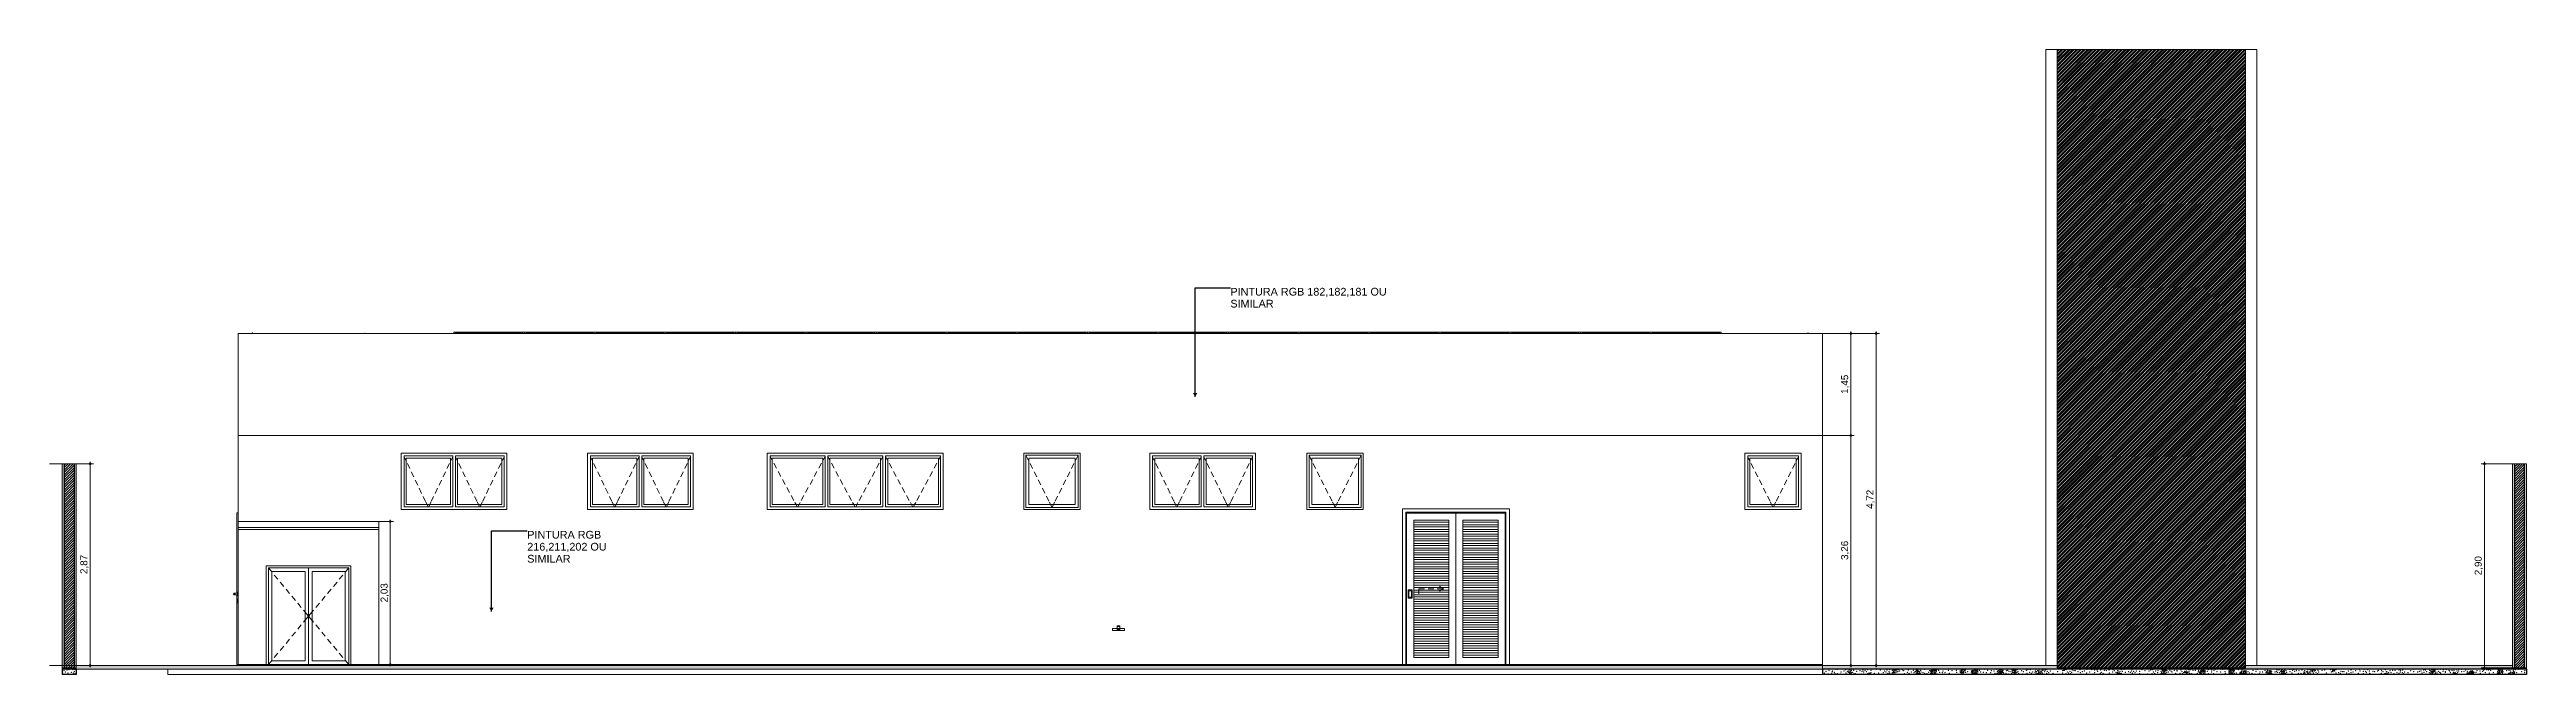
# Model space of a CAD drawing. Header units: metres. Extents: x -77 to 95, y 0 to 9.
# Drawn here: x 59.76 to 94.94, y -0.14 to 8.73 of the extents above; entities that cross this region are included whole.
import ezdxf

# ---------------------------------------------------------------- set-up
doc = ezdxf.new("R2010")
doc.units = ezdxf.units.M
doc.header["$MEASUREMENT"] = 0
for name, color, linetype, lineweight in [('0_Caneta_No__1', 7, 'Continuous', 35), ('0_Caneta_No__241', 7, 'Continuous', 13), ('Janelas Archicad_Caneta_No__241', 7, 'Continuous', 13), ('LAJES.EST_Caneta_No__241', 7, 'Continuous', 13), ('LAJES.EST_Caneta_No__3', 7, 'Continuous', 25), ('LOUCAS-METAIS.ARQ_Caneta_No__241', 7, 'Continuous', 13), ('PAREDE CONSTRUIR_Caneta_No__241', 7, 'Continuous', 13), ('PAREDE CONSTRUIR_Caneta_No__3', 7, 'Continuous', 25), ('PILARES.EST_Caneta_No__241', 7, 'Continuous', 13), ('PILARES.EST_Caneta_No__4', 7, 'Continuous', 20), ('Portas Archicad_Caneta_No__241', 7, 'Continuous', 13), ('TERRENO.ARQ_Caneta_No__241', 7, 'Continuous', 13)]:
    doc.layers.add(name, color=color, linetype=linetype, lineweight=lineweight)
for name, color, linetype in [('COTAS EXECUTIVO.EXEC', 7, 'Continuous'), ('LAJES.EST', 7, 'Continuous'), ('PAREDE CONSTRUIR', 7, 'Continuous'), ('TERRENO.ARQ', 7, 'Continuous')]:
    doc.layers.add(name, color=color, linetype=linetype)
for name, color, linetype, lineweight, true_color in [('COTAS EXECUTIVO.EXEC_Caneta_No__25', 7, 'Continuous', 13, 0x982312), ('ESTRUTURA-COB.EST_Caneta_No__9', 7, 'Continuous', 5, 0x020202), ('ESTRUTURA-COB.EST_Caneta_No__95', 7, 'Continuous', 0, 0xaeaeae), ('Janelas Archicad_Caneta_No__9', 7, 'Continuous', 5, 0x020202), ('Janelas Archicad_Caneta_No__97', 7, 'Continuous', 5, 0x6b6b6b), ('LAJES.EST_Caneta_No__95', 7, 'Continuous', 0, 0xaeaeae), ('PILARES.EST_Caneta_No__18', 7, 'Continuous', 0, 0xdfdfdf), ('Portas Archicad_Caneta_No__9', 7, 'Continuous', 5, 0x020202), ('Portas Archicad_Caneta_No__95', 7, 'Continuous', 0, 0xaeaeae), ('Portas Archicad_Caneta_No__97', 7, 'Continuous', 5, 0x6b6b6b)]:
    doc.layers.add(name, color=color, linetype=linetype, lineweight=lineweight, true_color=true_color)
doc.styles.add('ESTILO_GERADO_1', font='arial.ttf')
doc.dimstyles.new('ESTILO_GERADO__3', dxfattribs={"dimtxt": 0.18, "dimasz": 0.057, "dimexe": 0.18, "dimexo": 0.0625, "dimgap": 0, "dimtad": 0, "dimtih": 1, "dimtoh": 1, "dimdec": 4, "dimzin": 0, "dimdsep": 46, "dimcen": 0.09, "dimadec": 0, "dimazin": 0, "dimtfac": 1, "dimtdec": 4, "dimtmove": 0, "dimatfit": 3, "dimldrblk": 'ARROWHEAD_16', "dimfxl": 0, "dimtolj": 1, "dimtzin": 0, "dimarcsym": 0})
doc.dimstyles.new('ESTILO_GERADO__4', dxfattribs={"dimtxt": 0.1, "dimasz": 0.0475, "dimexe": 0.18, "dimexo": 0.576106, "dimgap": 0, "dimtad": 1, "dimzin": 0, "dimdsep": 46, "dimtxsty": 'ESTILO_GERADO_1', "dimblk": 'ARROWHEAD_11', "dimblk1": 'ARROWHEAD_11', "dimblk2": 'ARROWHEAD_11', "dimcen": 0.09, "dimclrd": 256, "dimclre": 256, "dimclrt": 256, "dimadec": 0, "dimazin": 0, "dimtfac": 1, "dimtdec": 4, "dimtmove": 0, "dimatfit": 3, "dimfxl": 0, "dimtolj": 1, "dimtzin": 0, "dimarcsym": 0})
pattern_1 = [(45, (18.427257, -9e-09), (-0.026516504, 0.026516504), []), (45, (18.421954, 0.005303), (-0.026516504, 0.026516504), []), (45, (18.41665, 0.010607), (-0.026516504, 0.026516504), [])]
pattern_2 = [(45, (18.427257, -9e-09), (-0.0176776695, 0.0176776695), [])]

msp = doc.modelspace()

# ---------------------------------------------------------------- texts
at = {"layer": '0_Caneta_No__1', "color": 7, "linetype": 'Continuous', "lineweight": 35, "char_height": 0.11, "attachment_point": 1, "style": 'ESTILO_GERADO_1'}
for s, insert, width, line_spacing_factor in [('\\A1;{\\pql;\\fArial|b0|i0|c0|p0;\\W1.000000;PINTURA RGB \\fArial|b0|i0|c0|p0;\\W1.000000;182\\fArial|b0|i0|c0|p0;\\W1.000000;,\\fArial|b0|i0|c0|p0;\\W1.000000;182\\fArial|b0|i0|c0|p0;\\W1.000000;,\\fArial|b0|i0|c0|p0;\\W1.000000;181\\fArial|b0|i0|c0|p0;\\W1.000000; OU SIMILAR}', (76.533, 5.347), 2.43722, 0.923867), ('\\A1;{\\pql;\\fArial|b0|i0|c0|p0;\\W1.000000;PINTURA RGB \\fArial|b0|i0|c0|p0;\\W1.000000;216\\fArial|b0|i0|c0|p0;\\W1.000000;,\\fArial|b0|i0|c0|p0;\\W1.000000;211\\fArial|b0|i0|c0|p0;\\W1.000000;,\\fArial|b0|i0|c0|p0;\\W1.000000;202 \\fArial|b0|i0|c0|p0;\\W1.000000;OU SIMILAR}', (66.547, 1.897), 1.57673, 0.928578)]:
    msp.add_mtext(s, dxfattribs=dict(at, insert=insert, width=width, line_spacing_factor=line_spacing_factor))

# ---------------------------------------------------------------- blocks, each defined once
blk = doc.blocks.new('*X21', base_point=(18.427, 0))
at = {"layer": 'LAJES.EST_Caneta_No__241', "color": 7, "linetype": 'Continuous', "lineweight": 13}
for p, q in [((85.333, -0.103), (85.321, -0.109)), ((85.327, -0.126), (85.321, -0.109)), ((85.343, -0.117), (85.327, -0.126)), ((85.333, -0.103), (85.343, -0.117)), ((85.339, -0.142), (85.343, -0.141)), ((85.343, -0.141), (85.344, -0.142)), ((85.599, -0.142), (85.602, -0.13)), ((85.615, -0.133), (85.602, -0.13)), ((85.615, -0.133), (85.615, -0.142)), ((85.961, -0.078), (85.962, -0.065)), ((85.961, -0.078), (85.974, -0.081)), ((85.981, -0.065), (85.974, -0.081)), ((85.989, -0.074), (85.993, -0.065)), ((86.005, -0.074), (85.989, -0.074)), ((86.002, -0.065), (86.007, -0.069)), ((86.007, -0.069), (86.005, -0.074)), ((86.274, -0.087), (86.269, -0.099)), ((86.286, -0.105), (86.269, -0.099)), ((86.272, -0.131), (86.274, -0.115)), ((86.277, -0.133), (86.272, -0.131)), ((86.274, -0.087), (86.29, -0.09)), ((86.274, -0.115), (86.288, -0.123)), ((86.288, -0.123), (86.277, -0.133)), ((86.29, -0.09), (86.286, -0.105)), ((86.301, -0.098), (86.292, -0.114)), ((86.296, -0.121), (86.292, -0.114)), ((86.308, -0.134), (86.296, -0.121)), ((86.313, -0.097), (86.301, -0.098)), ((86.32, -0.122), (86.308, -0.134)), ((86.319, -0.114), (86.313, -0.097)), ((86.319, -0.114), (86.32, -0.122)), ((86.501, -0.106), (86.488, -0.117)), ((86.501, -0.127), (86.488, -0.117)), ((86.501, -0.106), (86.515, -0.112)), ((86.509, -0.125), (86.501, -0.127)), ((86.515, -0.112), (86.509, -0.125)), ((86.512, -0.094), (86.517, -0.074)), ((86.529, -0.093), (86.512, -0.094)), ((86.53, -0.077), (86.517, -0.074)), ((86.53, -0.077), (86.529, -0.093)), ((86.533, -0.086), (86.535, -0.081)), ((86.542, -0.093), (86.533, -0.086)), ((86.535, -0.081), (86.547, -0.081)), ((86.542, -0.093), (86.547, -0.09)), ((86.549, -0.084), (86.547, -0.081)), ((86.549, -0.084), (86.547, -0.09)), ((86.907, -0.08), (86.923, -0.075)), ((86.907, -0.082), (86.907, -0.08)), ((86.92, -0.09), (86.907, -0.082)), ((86.929, -0.09), (86.919, -0.106)), ((86.933, -0.114), (86.919, -0.106)), ((86.923, -0.075), (86.92, -0.09)), ((86.929, -0.09), (86.944, -0.097)), ((86.94, -0.111), (86.933, -0.114)), ((86.935, -0.081), (86.935, -0.065)), ((86.955, -0.076), (86.935, -0.081)), ((86.944, -0.097), (86.94, -0.111)), ((86.954, -0.065), (86.955, -0.076)), ((87.074, -0.115), (87.083, -0.101)), ((87.074, -0.115), (87.088, -0.128)), ((87.083, -0.101), (87.102, -0.11)), ((87.102, -0.11), (87.088, -0.128)), ((87.105, -0.091), (87.116, -0.083)), ((87.112, -0.106), (87.105, -0.091)), ((87.107, -0.122), (87.119, -0.113)), ((87.123, -0.129), (87.107, -0.122)), ((87.112, -0.106), (87.131, -0.101)), ((87.116, -0.083), (87.125, -0.086)), ((87.119, -0.113), (87.124, -0.127)), ((87.124, -0.127), (87.123, -0.129)), ((87.125, -0.086), (87.131, -0.101)), ((87.455, -0.129), (87.456, -0.112)), ((87.455, -0.129), (87.468, -0.132)), ((87.456, -0.112), (87.473, -0.111)), ((87.473, -0.111), (87.468, -0.132)), ((87.47, -0.093), (87.476, -0.08)), ((87.484, -0.1), (87.47, -0.093)), ((87.476, -0.08), (87.485, -0.078)), ((87.484, -0.1), (87.497, -0.088)), ((87.485, -0.078), (87.497, -0.088)), ((87.644, -0.088), (87.655, -0.077)), ((87.645, -0.096), (87.644, -0.088)), ((87.645, -0.096), (87.651, -0.113)), ((87.651, -0.113), (87.663, -0.112)), ((87.655, -0.077), (87.668, -0.089)), ((87.663, -0.112), (87.672, -0.096)), ((87.668, -0.089), (87.672, -0.096)), ((87.674, -0.121), (87.678, -0.105)), ((87.69, -0.123), (87.674, -0.121)), ((87.676, -0.087), (87.687, -0.077)), ((87.689, -0.095), (87.676, -0.087)), ((87.678, -0.105), (87.695, -0.111)), ((87.687, -0.077), (87.692, -0.079)), ((87.692, -0.079), (87.689, -0.095)), ((87.69, -0.123), (87.695, -0.111)), ((87.993, -0.133), (87.994, -0.128)), ((88.003, -0.142), (87.993, -0.133)), ((87.994, -0.128), (88.01, -0.129)), ((88.01, -0.129), (88.005, -0.142)), ((88.017, -0.142), (88.025, -0.121)), ((88.038, -0.124), (88.025, -0.121)), ((88.038, -0.141), (88.029, -0.142)), ((88.038, -0.124), (88.038, -0.141)), ((88.37, -0.073), (88.37, -0.065)), ((88.37, -0.073), (88.383, -0.075)), ((88.386, -0.065), (88.383, -0.075)), ((89.148, -0.119), (89.136, -0.125)), ((89.141, -0.142), (89.136, -0.125)), ((89.158, -0.133), (89.143, -0.142)), ((89.148, -0.119), (89.158, -0.133)), ((89.776, -0.094), (89.777, -0.078)), ((89.776, -0.094), (89.789, -0.097)), ((89.777, -0.078), (89.798, -0.076)), ((89.798, -0.076), (89.789, -0.097)), ((89.804, -0.09), (89.81, -0.076)), ((89.82, -0.09), (89.804, -0.09)), ((89.81, -0.076), (89.821, -0.085)), ((89.821, -0.085), (89.82, -0.09)), ((90.088, -0.103), (90.084, -0.115)), ((90.101, -0.121), (90.084, -0.115)), ((90.087, -0.142), (90.089, -0.131)), ((90.088, -0.103), (90.105, -0.106)), ((90.089, -0.131), (90.102, -0.139)), ((90.102, -0.139), (90.099, -0.142)), ((90.105, -0.106), (90.101, -0.121)), ((90.116, -0.114), (90.107, -0.13)), ((90.111, -0.137), (90.107, -0.13)), ((90.115, -0.142), (90.111, -0.137)), ((90.128, -0.113), (90.116, -0.114)), ((90.134, -0.13), (90.128, -0.113)), ((90.135, -0.138), (90.131, -0.142)), ((90.134, -0.13), (90.135, -0.138)), ((90.316, -0.122), (90.303, -0.133)), ((90.313, -0.142), (90.303, -0.133)), ((90.316, -0.122), (90.33, -0.128)), ((90.323, -0.141), (90.322, -0.142)), ((90.33, -0.128), (90.323, -0.141)), ((90.326, -0.11), (90.331, -0.09)), ((90.344, -0.109), (90.326, -0.11)), ((90.344, -0.093), (90.331, -0.09)), ((90.344, -0.093), (90.344, -0.109)), ((90.348, -0.102), (90.35, -0.097)), ((90.356, -0.109), (90.348, -0.102)), ((90.35, -0.097), (90.362, -0.097)), ((90.356, -0.109), (90.362, -0.106)), ((90.364, -0.1), (90.362, -0.097)), ((90.364, -0.1), (90.362, -0.106)), ((90.722, -0.096), (90.738, -0.091)), ((90.722, -0.098), (90.722, -0.096)), ((90.735, -0.106), (90.722, -0.098)), ((90.744, -0.106), (90.733, -0.122)), ((90.747, -0.13), (90.733, -0.122)), ((90.738, -0.091), (90.735, -0.106)), ((90.744, -0.106), (90.759, -0.113)), ((90.755, -0.127), (90.747, -0.13)), ((90.75, -0.097), (90.749, -0.074)), ((90.768, -0.075), (90.749, -0.074)), ((90.77, -0.092), (90.75, -0.097)), ((90.759, -0.113), (90.755, -0.127)), ((90.768, -0.075), (90.77, -0.092)), ((90.889, -0.131), (90.898, -0.117)), ((90.889, -0.131), (90.9, -0.142)), ((90.898, -0.117), (90.917, -0.126)), ((90.917, -0.126), (90.905, -0.142)), ((90.92, -0.107), (90.931, -0.099)), ((90.927, -0.122), (90.92, -0.107)), ((90.922, -0.138), (90.934, -0.129)), ((90.93, -0.142), (90.922, -0.138)), ((90.927, -0.122), (90.945, -0.117)), ((90.931, -0.099), (90.939, -0.102)), ((90.934, -0.129), (90.939, -0.142)), ((90.939, -0.102), (90.945, -0.117)), ((91.27, -0.142), (91.271, -0.128)), ((91.271, -0.128), (91.288, -0.127)), ((91.285, -0.109), (91.291, -0.096)), ((91.298, -0.116), (91.285, -0.109)), ((91.288, -0.127), (91.285, -0.142)), ((91.291, -0.096), (91.299, -0.094)), ((91.298, -0.116), (91.312, -0.104)), ((91.299, -0.094), (91.312, -0.104)), ((91.459, -0.104), (91.47, -0.093)), ((91.46, -0.112), (91.459, -0.104)), ((91.46, -0.112), (91.466, -0.129)), ((91.466, -0.129), (91.478, -0.128)), ((91.47, -0.093), (91.482, -0.105)), ((91.478, -0.128), (91.487, -0.112)), ((91.482, -0.105), (91.487, -0.112)), ((91.489, -0.137), (91.493, -0.121)), ((91.505, -0.139), (91.489, -0.137)), ((91.491, -0.103), (91.502, -0.093)), ((91.504, -0.111), (91.491, -0.103)), ((91.493, -0.121), (91.51, -0.127)), ((91.502, -0.093), (91.507, -0.095)), ((91.507, -0.095), (91.504, -0.111)), ((91.505, -0.139), (91.51, -0.127))]:
    blk.add_line(p, q, dxfattribs=at)
for p in [(84.969, -0.121), (84.993, -0.098), (85.006, -0.133), (85.03, -0.137), (85.036, -0.082), (85.071, -0.132), (85.076, -0.109), (85.087, -0.094), (85.113, -0.112), (85.12, -0.131), (85.133, -0.067), (85.155, -0.131), (85.157, -0.07), (85.2, -0.134), (85.204, -0.107), (85.25, -0.091), (85.264, -0.14), (85.274, -0.072), (85.278, -0.123), (85.298, -0.097), (85.31, -0.113), (85.317, -0.094), (85.32, -0.071), (85.333, -0.077), (85.339, -0.098), (85.353, -0.083), (85.353, -0.132), (85.354, -0.112), (85.37, -0.111), (85.388, -0.083), (85.392, -0.131), (85.411, -0.131), (85.428, -0.097), (85.435, -0.138), (85.475, -0.086), (85.495, -0.136), (85.503, -0.096), (85.519, -0.077), (85.527, -0.134), (85.528, -0.107), (85.548, -0.083), (85.566, -0.1), (85.583, -0.075), (85.584, -0.13), (85.605, -0.122), (85.617, -0.125), (85.631, -0.082), (85.632, -0.116), (85.68, -0.124), (85.71, -0.07), (85.743, -0.119), (85.764, -0.077), (85.79, -0.135), (85.808, -0.114), (85.821, -0.14), (85.828, -0.091), (85.847, -0.109), (85.858, -0.137), (85.859, -0.079), (85.871, -0.127), (85.887, -0.102), (85.895, -0.072), (85.895, -0.122), (85.9, -0.134), (85.919, -0.134), (85.934, -0.082), (85.934, -0.115), (85.944, -0.127), (85.947, -0.099), (85.953, -0.112), (85.954, -0.079), (85.967, -0.115), (85.969, -0.095), (85.975, -0.122), (85.986, -0.084), (85.986, -0.105), (86.001, -0.109), (86.017, -0.096), (86.023, -0.073), (86.039, -0.091), (86.078, -0.078), (86.095, -0.089), (86.106, -0.132), (86.146, -0.111), (86.161, -0.068), (86.161, -0.078), (86.173, -0.127), (86.205, -0.109), (86.233, -0.085), (86.241, -0.115), (86.255, -0.14), (86.258, -0.1), (86.274, -0.08), (86.293, -0.14), (86.294, -0.079), (86.308, -0.093), (86.317, -0.141), (86.318, -0.098), (86.331, -0.13), (86.336, -0.085), (86.343, -0.109), (86.372, -0.114), (86.391, -0.069), (86.392, -0.125), (86.424, -0.066), (86.428, -0.13), (86.452, -0.111), (86.467, -0.087), (86.476, -0.09), (86.478, -0.124), (86.483, -0.101), (86.491, -0.089), (86.491, -0.135), (86.499, -0.074), (86.5, -0.1), (86.506, -0.086), (86.511, -0.133), (86.52, -0.065), (86.529, -0.126), (86.532, -0.068), (86.536, -0.11), (86.541, -0.14), (86.544, -0.114), (86.551, -0.119), (86.553, -0.071), (86.556, -0.092), (86.559, -0.104), (86.565, -0.079), (86.571, -0.136), (86.593, -0.081), (86.606, -0.113), (86.644, -0.117), (86.654, -0.091), (86.684, -0.114), (86.73, -0.084), (86.743, -0.126), (86.783, -0.089), (86.843, -0.085), (86.849, -0.112), (86.896, -0.091), (86.9, -0.114), (86.909, -0.097), (86.912, -0.113), (86.92, -0.121), (86.921, -0.135), (86.924, -0.065), (86.937, -0.129), (86.942, -0.117), (86.954, -0.107), (86.963, -0.086), (86.969, -0.09), (86.971, -0.078), (86.976, -0.111), (86.979, -0.066), (87.005, -0.103), (87.017, -0.14), (87.056, -0.111), (87.058, -0.094), (87.064, -0.132), (87.068, -0.107), (87.072, -0.089), (87.081, -0.082), (87.084, -0.089), (87.087, -0.139), (87.1, -0.129), (87.104, -0.078), (87.104, -0.139), (87.119, -0.078), (87.13, -0.071), (87.132, -0.114), (87.139, -0.088), (87.139, -0.126), (87.14, -0.099), (87.147, -0.077), (87.15, -0.106), (87.172, -0.084), (87.188, -0.107), (87.227, -0.111), (87.243, -0.068), (87.27, -0.118), (87.287, -0.083), (87.31, -0.138), (87.331, -0.114), (87.341, -0.089), (87.379, -0.092), (87.392, -0.125), (87.414, -0.069), (87.42, -0.127), (87.426, -0.102), (87.434, -0.086), (87.435, -0.141), (87.436, -0.13), (87.441, -0.091), (87.441, -0.114), (87.444, -0.066), (87.449, -0.095), (87.453, -0.137), (87.456, -0.079), (87.46, -0.103), (87.474, -0.073), (87.479, -0.12), (87.485, -0.106), (87.486, -0.132), (87.494, -0.07), (87.494, -0.116), (87.502, -0.104), (87.507, -0.082), (87.509, -0.116), (87.514, -0.141), (87.518, -0.119), (87.548, -0.128), (87.555, -0.09), (87.572, -0.085), (87.582, -0.135), (87.592, -0.096), (87.621, -0.101), (87.628, -0.125), (87.633, -0.08), (87.646, -0.112), (87.647, -0.069), (87.656, -0.117), (87.669, -0.131), (87.671, -0.07), (87.69, -0.13), (87.706, -0.11), (87.709, -0.07), (87.722, -0.096), (87.731, -0.125), (87.77, -0.087), (87.782, -0.136), (87.797, -0.103), (87.806, -0.066), (87.824, -0.138), (87.836, -0.082), (87.848, -0.125), (87.857, -0.073), (87.861, -0.141), (87.884, -0.11), (87.895, -0.072), (87.907, -0.128), (87.927, -0.109), (87.961, -0.111), (87.968, -0.092), (87.974, -0.071), (87.975, -0.099), (87.977, -0.129), (87.983, -0.107), (87.998, -0.088), (88.013, -0.118), (88.014, -0.098), (88.019, -0.083), (88.03, -0.107), (88.045, -0.123), (88.047, -0.091), (88.053, -0.103), (88.066, -0.072), (88.066, -0.087), (88.066, -0.12), (88.085, -0.071), (88.09, -0.084), (88.09, -0.134), (88.099, -0.104), (88.114, -0.079), (88.126, -0.127), (88.127, -0.068), (88.138, -0.097), (88.157, -0.114), (88.164, -0.066), (88.177, -0.091), (88.217, -0.127), (88.224, -0.066), (88.283, -0.103), (88.353, -0.09), (88.354, -0.123), (88.368, -0.081), (88.38, -0.084), (88.401, -0.075), (88.402, -0.13), (88.419, -0.106), (88.437, -0.123), (88.457, -0.098), (88.466, -0.129), (88.482, -0.11), (88.493, -0.08), (88.517, -0.086), (88.535, -0.087), (88.573, -0.104), (88.598, -0.076), (88.604, -0.116), (88.633, -0.101), (88.664, -0.092), (88.693, -0.123), (88.7, -0.07), (88.738, -0.108), (88.764, -0.076), (88.783, -0.137), (88.807, -0.114), (88.809, -0.08), (88.844, -0.08), (88.851, -0.098), (88.891, -0.125), (88.893, -0.078), (88.901, -0.11), (88.928, -0.128), (88.947, -0.083), (88.972, -0.086), (89.011, -0.078), (89.019, -0.123), (89.023, -0.067), (89.065, -0.108), (89.069, -0.073), (89.089, -0.088), (89.093, -0.139), (89.113, -0.113), (89.125, -0.129), (89.132, -0.11), (89.135, -0.087), (89.147, -0.093), (89.153, -0.114), (89.168, -0.099), (89.168, -0.128), (89.185, -0.127), (89.186, -0.072), (89.203, -0.099), (89.227, -0.069), (89.243, -0.113), (89.259, -0.066), (89.29, -0.102), (89.317, -0.112), (89.333, -0.093), (89.341, -0.067), (89.342, -0.123), (89.363, -0.099), (89.381, -0.116), (89.398, -0.091), (89.42, -0.138), (89.432, -0.141), (89.446, -0.098), (89.446, -0.132), (89.481, -0.073), (89.495, -0.14), (89.525, -0.086), (89.557, -0.135), (89.579, -0.093), (89.606, -0.08), (89.623, -0.13), (89.628, -0.075), (89.643, -0.107), (89.662, -0.125), (89.673, -0.095), (89.701, -0.118), (89.71, -0.088), (89.71, -0.138), (89.749, -0.098), (89.749, -0.131), (89.752, -0.066), (89.761, -0.115), (89.766, -0.075), (89.767, -0.128), (89.769, -0.095), (89.782, -0.131), (89.784, -0.111), (89.79, -0.138), (89.801, -0.1), (89.801, -0.121), (89.816, -0.125), (89.826, -0.068), (89.832, -0.112), (89.838, -0.089), (89.854, -0.107), (89.873, -0.08), (89.892, -0.094), (89.909, -0.105), (89.939, -0.081), (89.96, -0.127), (89.976, -0.084), (89.976, -0.094), (90.02, -0.125), (90.037, -0.079), (90.047, -0.101), (90.056, -0.131), (90.07, -0.065), (90.073, -0.116), (90.089, -0.096), (90.097, -0.069), (90.109, -0.095), (90.123, -0.109), (90.133, -0.114), (90.138, -0.075), (90.15, -0.101), (90.158, -0.125), (90.161, -0.078), (90.187, -0.13), (90.206, -0.085), (90.207, -0.141), (90.239, -0.082), (90.266, -0.127), (90.282, -0.103), (90.286, -0.081), (90.291, -0.106), (90.293, -0.14), (90.298, -0.117), (90.306, -0.105), (90.314, -0.09), (90.315, -0.116), (90.321, -0.102), (90.329, -0.076), (90.335, -0.081), (90.347, -0.084), (90.351, -0.07), (90.351, -0.126), (90.359, -0.13), (90.361, -0.076), (90.366, -0.135), (90.368, -0.087), (90.37, -0.108), (90.374, -0.12), (90.38, -0.095), (90.408, -0.097), (90.421, -0.129), (90.424, -0.072), (90.459, -0.133), (90.468, -0.079), (90.469, -0.108), (90.499, -0.13), (90.505, -0.081), (90.521, -0.067), (90.544, -0.1), (90.598, -0.105), (90.62, -0.068), (90.658, -0.101), (90.664, -0.128), (90.711, -0.107), (90.715, -0.081), (90.715, -0.13), (90.724, -0.113), (90.727, -0.129), (90.73, -0.076), (90.735, -0.137), (90.739, -0.081), (90.757, -0.133), (90.768, -0.123), (90.778, -0.078), (90.778, -0.102), (90.784, -0.106), (90.785, -0.067), (90.786, -0.094), (90.791, -0.127), (90.794, -0.082), (90.82, -0.119), (90.847, -0.072), (90.871, -0.127), (90.873, -0.11), (90.883, -0.123), (90.887, -0.105), (90.896, -0.098), (90.898, -0.105), (90.903, -0.077), (90.919, -0.094), (90.934, -0.094), (90.939, -0.066), (90.945, -0.087), (90.947, -0.13), (90.953, -0.104), (90.955, -0.115), (90.962, -0.093), (90.965, -0.122), (90.987, -0.1), (91.003, -0.123), (91.042, -0.127), (91.058, -0.084), (91.085, -0.134), (91.1, -0.071), (91.102, -0.099), (91.124, -0.07), (91.146, -0.13), (91.155, -0.105), (91.194, -0.108), (91.207, -0.141), (91.229, -0.085), (91.241, -0.118), (91.249, -0.102), (91.255, -0.13), (91.256, -0.107), (91.259, -0.082), (91.264, -0.111), (91.27, -0.095), (91.275, -0.119), (91.288, -0.089), (91.294, -0.136), (91.299, -0.122), (91.309, -0.086), (91.309, -0.133), (91.317, -0.12), (91.322, -0.098), (91.324, -0.132), (91.332, -0.135), (91.37, -0.106), (91.374, -0.066), (91.387, -0.101), (91.398, -0.078), (91.407, -0.112), (91.427, -0.077), (91.435, -0.117), (91.443, -0.141), (91.448, -0.096), (91.46, -0.128), (91.462, -0.085), (91.47, -0.133), (91.473, -0.075), (91.486, -0.086), (91.508, -0.078), (91.521, -0.126), (91.524, -0.086), (91.537, -0.112), (91.546, -0.141), (91.571, -0.068), (91.585, -0.104), (91.595, -0.068), (91.612, -0.119), (91.62, -0.082), (91.636, -0.069), (91.651, -0.098), (91.655, -0.067), (91.663, -0.141), (91.671, -0.089), (91.676, -0.069), (91.699, -0.126)]:
    blk.add_point(p, dxfattribs=at)
blk = doc.blocks.new('*X22', base_point=(18.427, 0))
at = {"layer": 'LAJES.EST_Caneta_No__241', "color": 7, "linetype": 'Continuous', "lineweight": 13}
for p in [(59.949, -0.108), (59.95, -0.137), (59.966, -0.136), (59.968, -0.081), (59.984, -0.108), (60.008, -0.078), (60.024, -0.122), (60.04, -0.076), (60.071, -0.111), (60.096, -0.073), (60.099, -0.121), (60.115, -0.102), (60.123, -0.076), (60.124, -0.132)]:
    blk.add_point(p, dxfattribs=at)
blk = doc.blocks.new('*X23', base_point=(18.427, 0))
at = {"layer": 'LAJES.EST_Caneta_No__241', "color": 7, "linetype": 'Continuous', "lineweight": 13}
for p, q in [((91.839, -0.142), (91.84, -0.137)), ((91.853, -0.14), (91.84, -0.137)), ((91.853, -0.14), (91.853, -0.142)), ((91.908, -0.065), (91.903, -0.069)), ((91.916, -0.079), (91.903, -0.069)), ((91.924, -0.077), (91.916, -0.079)), ((91.93, -0.065), (91.924, -0.077)), ((91.944, -0.066), (91.943, -0.065)), ((91.944, -0.065), (91.944, -0.066)), ((92.196, -0.066), (92.185, -0.065)), ((92.185, -0.072), (92.203, -0.071)), ((92.185, -0.089), (92.185, -0.072)), ((92.185, -0.089), (92.198, -0.091)), ((92.196, -0.065), (92.196, -0.066)), ((92.203, -0.071), (92.198, -0.091)), ((92.963, -0.135), (92.951, -0.141)), ((92.951, -0.142), (92.951, -0.141)), ((92.963, -0.135), (92.968, -0.142)), ((93.591, -0.11), (93.592, -0.094)), ((93.591, -0.11), (93.604, -0.113)), ((93.592, -0.094), (93.612, -0.092)), ((93.612, -0.092), (93.604, -0.113)), ((93.606, -0.074), (93.61, -0.065)), ((93.619, -0.081), (93.606, -0.074)), ((93.619, -0.081), (93.633, -0.07)), ((93.619, -0.106), (93.625, -0.092)), ((93.635, -0.106), (93.619, -0.106)), ((93.625, -0.092), (93.636, -0.101)), ((93.627, -0.065), (93.633, -0.07)), ((93.636, -0.101), (93.635, -0.106)), ((93.903, -0.119), (93.899, -0.131)), ((93.915, -0.137), (93.899, -0.131)), ((93.903, -0.119), (93.92, -0.122)), ((93.92, -0.122), (93.915, -0.137)), ((93.931, -0.13), (93.924, -0.142)), ((93.943, -0.129), (93.931, -0.13)), ((93.947, -0.142), (93.943, -0.129)), ((94.131, -0.138), (94.127, -0.142)), ((94.131, -0.138), (94.138, -0.142)), ((94.141, -0.126), (94.146, -0.106)), ((94.159, -0.125), (94.141, -0.126)), ((94.159, -0.109), (94.146, -0.106)), ((94.159, -0.109), (94.159, -0.125)), ((94.163, -0.118), (94.164, -0.113)), ((94.171, -0.125), (94.163, -0.118)), ((94.164, -0.113), (94.177, -0.113)), ((94.171, -0.125), (94.177, -0.122)), ((94.179, -0.116), (94.177, -0.113)), ((94.179, -0.116), (94.177, -0.122)), ((94.339, -0.07), (94.333, -0.065)), ((94.347, -0.068), (94.339, -0.07)), ((94.349, -0.065), (94.347, -0.068)), ((94.537, -0.112), (94.553, -0.107)), ((94.537, -0.114), (94.537, -0.112)), ((94.55, -0.122), (94.537, -0.114)), ((94.559, -0.122), (94.548, -0.138)), ((94.554, -0.142), (94.548, -0.138)), ((94.553, -0.107), (94.55, -0.122)), ((94.559, -0.122), (94.574, -0.129)), ((94.565, -0.113), (94.564, -0.09)), ((94.583, -0.091), (94.564, -0.09)), ((94.585, -0.108), (94.565, -0.113)), ((94.574, -0.129), (94.57, -0.142)), ((94.583, -0.091), (94.585, -0.108)), ((94.707, -0.142), (94.712, -0.133)), ((94.712, -0.133), (94.731, -0.142)), ((94.734, -0.123), (94.746, -0.115)), ((94.742, -0.138), (94.734, -0.123)), ((94.742, -0.138), (94.76, -0.133)), ((94.746, -0.115), (94.754, -0.118)), ((94.754, -0.118), (94.76, -0.133))]:
    blk.add_line(p, q, dxfattribs=at)
for p in [(91.71, -0.088), (91.741, -0.125), (91.752, -0.08), (91.776, -0.127), (91.783, -0.108), (91.789, -0.087), (91.79, -0.115), (91.797, -0.123), (91.813, -0.104), (91.828, -0.134), (91.829, -0.114), (91.834, -0.099), (91.839, -0.076), (91.845, -0.123), (91.86, -0.139), (91.862, -0.107), (91.865, -0.074), (91.868, -0.119), (91.88, -0.103), (91.88, -0.136), (91.881, -0.088), (91.884, -0.07), (91.9, -0.087), (91.904, -0.1), (91.913, -0.12), (91.929, -0.095), (91.942, -0.084), (91.953, -0.113), (91.959, -0.066), (91.972, -0.13), (91.977, -0.071), (91.979, -0.082), (91.992, -0.107), (92.039, -0.082), (92.076, -0.078), (92.098, -0.119), (92.159, -0.073), (92.168, -0.106), (92.169, -0.139), (92.183, -0.097), (92.195, -0.1), (92.208, -0.079), (92.214, -0.065), (92.216, -0.092), (92.224, -0.076), (92.234, -0.122), (92.238, -0.075), (92.252, -0.139), (92.272, -0.114), (92.297, -0.126), (92.305, -0.066), (92.308, -0.096), (92.332, -0.102), (92.35, -0.103), (92.387, -0.12), (92.413, -0.092), (92.419, -0.132), (92.447, -0.117), (92.448, -0.077), (92.479, -0.108), (92.507, -0.139), (92.515, -0.086), (92.553, -0.124), (92.572, -0.071), (92.579, -0.092), (92.622, -0.13), (92.624, -0.096), (92.633, -0.067), (92.659, -0.096), (92.666, -0.114), (92.687, -0.072), (92.706, -0.141), (92.708, -0.094), (92.716, -0.126), (92.762, -0.099), (92.787, -0.102), (92.826, -0.094), (92.834, -0.139), (92.838, -0.083), (92.876, -0.067), (92.879, -0.124), (92.884, -0.089), (92.903, -0.104), (92.927, -0.129), (92.938, -0.076), (92.946, -0.126), (92.95, -0.103), (92.962, -0.109), (92.968, -0.13), (92.982, -0.115), (93.001, -0.088), (93.018, -0.115), (93.041, -0.085), (93.058, -0.129), (93.073, -0.082), (93.104, -0.118), (93.129, -0.08), (93.132, -0.128), (93.148, -0.109), (93.156, -0.083), (93.157, -0.139), (93.177, -0.115), (93.184, -0.077), (93.195, -0.132), (93.213, -0.107), (93.26, -0.114), (93.296, -0.089), (93.336, -0.07), (93.339, -0.102), (93.394, -0.109), (93.421, -0.096), (93.443, -0.091), (93.458, -0.123), (93.477, -0.141), (93.481, -0.077), (93.488, -0.111), (93.505, -0.077), (93.516, -0.134), (93.524, -0.104), (93.564, -0.114), (93.567, -0.082), (93.576, -0.131), (93.581, -0.091), (93.584, -0.111), (93.593, -0.075), (93.599, -0.127), (93.615, -0.137), (93.616, -0.116), (93.631, -0.141), (93.641, -0.084), (93.647, -0.128), (93.653, -0.105), (93.656, -0.071), (93.669, -0.123), (93.676, -0.07), (93.688, -0.096), (93.707, -0.11), (93.724, -0.121), (93.725, -0.067), (93.754, -0.097), (93.759, -0.073), (93.79, -0.11), (93.791, -0.1), (93.804, -0.072), (93.834, -0.141), (93.842, -0.081), (93.852, -0.095), (93.862, -0.117), (93.885, -0.081), (93.887, -0.133), (93.903, -0.112), (93.912, -0.085), (93.924, -0.111), (93.938, -0.125), (93.948, -0.13), (93.949, -0.067), (93.953, -0.091), (93.965, -0.117), (93.973, -0.141), (93.974, -0.07), (93.976, -0.094), (94.015, -0.067), (94.021, -0.101), (94.054, -0.098), (94.08, -0.078), (94.097, -0.119), (94.101, -0.097), (94.106, -0.122), (94.112, -0.133), (94.115, -0.071), (94.12, -0.121), (94.128, -0.106), (94.13, -0.132), (94.136, -0.118), (94.144, -0.092), (94.149, -0.097), (94.161, -0.1), (94.166, -0.086), (94.176, -0.092), (94.183, -0.103), (94.185, -0.124), (94.189, -0.136), (94.194, -0.111), (94.22, -0.066), (94.223, -0.113), (94.239, -0.088), (94.283, -0.095), (94.284, -0.124), (94.32, -0.069), (94.32, -0.097), (94.335, -0.083), (94.359, -0.116), (94.374, -0.075), (94.399, -0.077), (94.41, -0.076), (94.413, -0.121), (94.435, -0.084), (94.473, -0.117), (94.526, -0.123), (94.53, -0.097), (94.539, -0.129), (94.54, -0.079), (94.545, -0.092), (94.554, -0.097), (94.558, -0.081), (94.58, -0.072), (94.583, -0.139), (94.592, -0.118), (94.593, -0.094), (94.598, -0.122), (94.6, -0.083), (94.601, -0.11), (94.609, -0.098), (94.635, -0.135), (94.662, -0.088), (94.687, -0.126), (94.691, -0.081), (94.697, -0.139), (94.702, -0.121), (94.711, -0.114), (94.713, -0.121), (94.718, -0.093), (94.734, -0.11), (94.749, -0.11), (94.754, -0.082), (94.76, -0.103), (94.768, -0.12), (94.77, -0.131), (94.776, -0.109), (94.779, -0.138), (94.782, -0.076), (94.801, -0.116), (94.817, -0.139), (94.828, -0.068), (94.872, -0.1), (94.915, -0.087), (94.916, -0.115), (94.939, -0.086)]:
    blk.add_point(p, dxfattribs=at)
blk = doc.blocks.new('*D24', base_point=(18.427, 0))
at = {"layer": 'COTAS EXECUTIVO.EXEC_Caneta_No__25', "linetype": 'Continuous', "lineweight": 13, "true_color": 0x982312}
for points in [[(85.333, 3.25), (85.334, 3.245), (85.337, 3.241), (85.341, 3.238), (85.346, 3.237), (85.351, 3.238), (85.355, 3.241), (85.357, 3.245), (85.358, 3.25), (85.357, 3.255), (85.355, 3.259), (85.351, 3.262), (85.346, 3.262), (85.341, 3.262), (85.337, 3.259), (85.334, 3.255)], [(85.333, -0.015), (85.334, -0.02), (85.337, -0.024), (85.341, -0.027), (85.346, -0.028), (85.351, -0.027), (85.355, -0.024), (85.357, -0.02), (85.358, -0.015), (85.357, -0.01), (85.355, -0.006), (85.351, -0.003), (85.346, -0.003), (85.341, -0.003), (85.337, -0.006), (85.334, -0.01)]]:
    blk.add_hatch(color=24, dxfattribs=at).paths.add_polyline_path(points)
at = {"layer": 'COTAS EXECUTIVO.EXEC_Caneta_No__25', "color": 24, "linetype": 'Continuous', "lineweight": 13, "true_color": 0x982312}
for p, q in [((85.333, 3.25), (84.77, 3.25)), ((85.346, -0.003), (85.346, 3.237)), ((85.393, 3.25), (85.358, 3.25)), ((85.333, -0.015), (85.299, -0.015)), ((85.346, -0.04), (85.346, -0.028)), ((85.922, -0.015), (85.358, -0.015))]:
    blk.add_line(p, q, dxfattribs=at)
for centre in [(85.346, 3.25), (85.346, -0.015)]:
    blk.add_circle(centre, 0.0125, dxfattribs=at)
at = {"layer": 'COTAS EXECUTIVO.EXEC_Caneta_No__25', "color": 24, "lineweight": 13, "true_color": 0x982312, "insert": (85.326, 1.484), "char_height": 0.1, "attachment_point": 7, "rotation": 90, "style": 'ESTILO_GERADO_1'}
blk.add_mtext('\\A1;{\\pql;\\fArial|b0|i0|c0|p0;\\W1.000000;3,26}', dxfattribs=at)
blk = doc.blocks.new('ARROWHEAD_11')
at = {"color": 0, "linetype": 'Continuous', "lineweight": 0}
blk.add_line((0, 0), (-1, 0), dxfattribs=at)
at = {"color": 0, "linetype": 'Continuous', "lineweight": 0, "const_width": 0.25, "flags": 128}
blk.add_lwpolyline([(-0.125, 0, 1), (0.125, 0, 1)], format="xyb", close=True, dxfattribs=at)
blk = doc.blocks.new('*D25', base_point=(18.427, 0))
at = {"layer": 'COTAS EXECUTIVO.EXEC_Caneta_No__25', "linetype": 'Continuous', "lineweight": 13, "true_color": 0x982312}
for points in [[(85.333, 4.7), (85.334, 4.695), (85.337, 4.691), (85.341, 4.688), (85.346, 4.687), (85.351, 4.688), (85.355, 4.691), (85.357, 4.695), (85.358, 4.7), (85.357, 4.705), (85.355, 4.709), (85.351, 4.712), (85.346, 4.712), (85.341, 4.712), (85.337, 4.709), (85.334, 4.705)], [(85.333, 3.25), (85.334, 3.245), (85.337, 3.241), (85.341, 3.238), (85.346, 3.237), (85.351, 3.238), (85.355, 3.241), (85.357, 3.245), (85.358, 3.25), (85.357, 3.255), (85.355, 3.259), (85.351, 3.262), (85.346, 3.262), (85.341, 3.262), (85.337, 3.259), (85.334, 3.255)]]:
    blk.add_hatch(color=24, dxfattribs=at).paths.add_polyline_path(points)
at = {"layer": 'COTAS EXECUTIVO.EXEC_Caneta_No__25', "color": 24, "linetype": 'Continuous', "lineweight": 13, "true_color": 0x982312}
for p, q in [((85.333, 4.7), (84.77, 4.7)), ((85.346, 4.712), (85.346, 4.725)), ((85.346, 3.262), (85.346, 4.687)), ((85.393, 4.7), (85.358, 4.7))]:
    blk.add_line(p, q, dxfattribs=at)
for centre in [(85.346, 4.7), (85.346, 3.25)]:
    blk.add_circle(centre, 0.0125, dxfattribs=at)
at = {"layer": 'COTAS EXECUTIVO.EXEC_Caneta_No__25', "color": 24, "lineweight": 13, "true_color": 0x982312, "insert": (85.326, 3.842), "char_height": 0.1, "attachment_point": 7, "rotation": 90, "style": 'ESTILO_GERADO_1'}
blk.add_mtext('\\A1;{\\pql;\\fArial|b0|i0|c0|p0;\\W1.000000;1,45}', dxfattribs=at)
blk = doc.blocks.new('*D26', base_point=(18.427, 0))
at = {"layer": 'COTAS EXECUTIVO.EXEC_Caneta_No__25', "linetype": 'Continuous', "lineweight": 13, "true_color": 0x982312}
for points in [[(94.332, 2.85), (94.333, 2.845), (94.335, 2.841), (94.339, 2.838), (94.344, 2.837), (94.349, 2.838), (94.353, 2.841), (94.356, 2.845), (94.357, 2.85), (94.356, 2.855), (94.353, 2.859), (94.349, 2.862), (94.344, 2.862), (94.339, 2.862), (94.335, 2.859), (94.333, 2.855)], [(94.332, -0.05), (94.333, -0.055), (94.335, -0.059), (94.339, -0.062), (94.344, -0.063), (94.349, -0.062), (94.353, -0.059), (94.356, -0.055), (94.357, -0.05), (94.356, -0.045), (94.353, -0.041), (94.349, -0.038), (94.344, -0.038), (94.339, -0.038), (94.335, -0.041), (94.333, -0.045)]]:
    blk.add_hatch(color=24, dxfattribs=at).paths.add_polyline_path(points)
at = {"layer": 'COTAS EXECUTIVO.EXEC_Caneta_No__25', "color": 24, "linetype": 'Continuous', "lineweight": 13, "true_color": 0x982312}
for p, q in [((94.332, 2.85), (94.297, 2.85)), ((94.344, 2.862), (94.344, 2.875)), ((94.344, -0.038), (94.344, 2.837)), ((94.92, 2.85), (94.357, 2.85)), ((94.332, -0.05), (94.297, -0.05)), ((94.344, -0.075), (94.344, -0.063)), ((94.92, -0.05), (94.357, -0.05))]:
    blk.add_line(p, q, dxfattribs=at)
for centre in [(94.344, 2.85), (94.344, -0.05)]:
    blk.add_circle(centre, 0.0125, dxfattribs=at)
at = {"layer": 'COTAS EXECUTIVO.EXEC_Caneta_No__25', "color": 24, "lineweight": 13, "true_color": 0x982312, "insert": (94.324, 1.267), "char_height": 0.1, "attachment_point": 7, "rotation": 90, "style": 'ESTILO_GERADO_1'}
blk.add_mtext('\\A1;{\\pql;\\fArial|b0|i0|c0|p0;\\W1.000000;2,90}', dxfattribs=at)
blk = doc.blocks.new('*D27', base_point=(18.427, 0))
at = {"layer": 'COTAS EXECUTIVO.EXEC_Caneta_No__25', "linetype": 'Continuous', "lineweight": 13, "true_color": 0x982312}
for points in [[(60.326, 2.85), (60.327, 2.845), (60.329, 2.841), (60.333, 2.838), (60.338, 2.837), (60.343, 2.838), (60.347, 2.841), (60.35, 2.845), (60.351, 2.85), (60.35, 2.855), (60.347, 2.859), (60.343, 2.862), (60.338, 2.862), (60.333, 2.862), (60.329, 2.859), (60.327, 2.855)], [(60.326, -0.015), (60.327, -0.02), (60.329, -0.024), (60.333, -0.027), (60.338, -0.028), (60.343, -0.027), (60.347, -0.024), (60.35, -0.02), (60.351, -0.015), (60.35, -0.01), (60.347, -0.006), (60.343, -0.003), (60.338, -0.003), (60.333, -0.003), (60.329, -0.006), (60.327, -0.01)]]:
    blk.add_hatch(color=24, dxfattribs=at).paths.add_polyline_path(points)
at = {"layer": 'COTAS EXECUTIVO.EXEC_Caneta_No__25', "color": 24, "linetype": 'Continuous', "lineweight": 13, "true_color": 0x982312}
for p, q in [((60.326, 2.85), (59.762, 2.85)), ((60.338, 2.862), (60.338, 2.875)), ((60.338, -0.003), (60.338, 2.837)), ((60.385, 2.85), (60.351, 2.85)), ((60.326, -0.015), (59.762, -0.015)), ((60.338, -0.04), (60.338, -0.028)), ((60.385, -0.015), (60.351, -0.015))]:
    blk.add_line(p, q, dxfattribs=at)
for centre in [(60.338, 2.85), (60.338, -0.015)]:
    blk.add_circle(centre, 0.0125, dxfattribs=at)
at = {"layer": 'COTAS EXECUTIVO.EXEC_Caneta_No__25', "color": 24, "lineweight": 13, "true_color": 0x982312, "insert": (60.318, 1.284), "char_height": 0.1, "attachment_point": 7, "rotation": 90, "style": 'ESTILO_GERADO_1'}
blk.add_mtext('\\A1;{\\pql;\\fArial|b0|i0|c0|p0;\\W1.000000;2,87}', dxfattribs=at)
blk = doc.blocks.new('*D28', base_point=(18.427, 0))
at = {"layer": 'COTAS EXECUTIVO.EXEC_Caneta_No__25', "linetype": 'Continuous', "lineweight": 13, "true_color": 0x982312}
for points in [[(85.693, 4.7), (85.694, 4.695), (85.696, 4.691), (85.7, 4.688), (85.705, 4.687), (85.71, 4.688), (85.714, 4.691), (85.717, 4.695), (85.718, 4.7), (85.717, 4.705), (85.714, 4.709), (85.71, 4.712), (85.705, 4.712), (85.7, 4.712), (85.696, 4.709), (85.694, 4.705)], [(85.693, -0.015), (85.694, -0.02), (85.696, -0.024), (85.7, -0.027), (85.705, -0.028), (85.71, -0.027), (85.714, -0.024), (85.717, -0.02), (85.718, -0.015), (85.717, -0.01), (85.714, -0.006), (85.71, -0.003), (85.705, -0.003), (85.7, -0.003), (85.696, -0.006), (85.694, -0.01)]]:
    blk.add_hatch(color=24, dxfattribs=at).paths.add_polyline_path(points)
at = {"layer": 'COTAS EXECUTIVO.EXEC_Caneta_No__25', "color": 24, "linetype": 'Continuous', "lineweight": 13, "true_color": 0x982312}
for p, q in [((85.693, 4.7), (85.129, 4.7)), ((85.705, 4.712), (85.705, 4.725)), ((85.705, -0.003), (85.705, 4.687)), ((85.752, 4.7), (85.718, 4.7)), ((85.693, -0.015), (85.129, -0.015)), ((85.705, -0.04), (85.705, -0.028)), ((85.752, -0.015), (85.718, -0.015))]:
    blk.add_line(p, q, dxfattribs=at)
for centre in [(85.705, 4.7), (85.705, -0.015)]:
    blk.add_circle(centre, 0.0125, dxfattribs=at)
at = {"layer": 'COTAS EXECUTIVO.EXEC_Caneta_No__25', "color": 24, "lineweight": 13, "true_color": 0x982312, "insert": (85.685, 2.209), "char_height": 0.1, "attachment_point": 7, "rotation": 90, "style": 'ESTILO_GERADO_1'}
blk.add_mtext('\\A1;{\\pql;\\fArial|b0|i0|c0|p0;\\W1.000000;4,72}', dxfattribs=at)
blk = doc.blocks.new('*D29', base_point=(18.427, 0))
at = {"layer": 'COTAS EXECUTIVO.EXEC_Caneta_No__25', "linetype": 'Continuous', "lineweight": 13, "true_color": 0x982312}
for points in [[(64.59, 2.03), (64.591, 2.025), (64.593, 2.021), (64.597, 2.018), (64.602, 2.017), (64.607, 2.018), (64.611, 2.021), (64.614, 2.025), (64.615, 2.03), (64.614, 2.035), (64.611, 2.039), (64.607, 2.042), (64.602, 2.042), (64.597, 2.042), (64.593, 2.039), (64.591, 2.035)], [(64.59, 0), (64.591, -0.005), (64.593, -0.009), (64.597, -0.012), (64.602, -0.013), (64.607, -0.012), (64.611, -0.009), (64.614, -0.005), (64.615, 0), (64.614, 0.005), (64.611, 0.009), (64.607, 0.012), (64.602, 0.012), (64.597, 0.012), (64.593, 0.009), (64.591, 0.005)]]:
    blk.add_hatch(color=24, dxfattribs=at).paths.add_polyline_path(points)
at = {"layer": 'COTAS EXECUTIVO.EXEC_Caneta_No__25', "color": 24, "linetype": 'Continuous', "lineweight": 13, "true_color": 0x982312}
for p, q in [((64.59, 2.03), (64.026, 2.03)), ((64.602, 2.042), (64.602, 2.055)), ((64.602, 0.012), (64.602, 2.017)), ((64.649, 2.03), (64.615, 2.03)), ((64.59, 0), (64.026, 0)), ((64.602, -0.025), (64.602, -0.013)), ((64.649, 0), (64.615, 0))]:
    blk.add_line(p, q, dxfattribs=at)
for centre in [(64.602, 2.03), (64.602, 0)]:
    blk.add_circle(centre, 0.0125, dxfattribs=at)
at = {"layer": 'COTAS EXECUTIVO.EXEC_Caneta_No__25', "color": 24, "lineweight": 13, "true_color": 0x982312, "insert": (64.582, 0.882), "char_height": 0.1, "attachment_point": 7, "rotation": 90, "style": 'ESTILO_GERADO_1'}
blk.add_mtext('\\A1;{\\pql;\\fArial|b0|i0|c0|p0;\\W1.000000;2,03}', dxfattribs=at)
blk = doc.blocks.new('ARROWHEAD_16')
at = {"linetype": 'Continuous', "lineweight": 0}
blk.add_hatch(color=0, dxfattribs=at).paths.add_polyline_path([(-0.9093, 0.525), (0, 0), (-0.9093, -0.525)])
at = {"color": 0, "linetype": 'Continuous', "lineweight": 0}
blk.add_line((0, 0), (-1, 0), dxfattribs=at)

# ---------------------------------------------------------------- dimensions: what is measured, and where the dimension line sits
at = {"layer": 'COTAS EXECUTIVO.EXEC', "color": 24, "linetype": 'Continuous', "lineweight": 13, "true_color": 0x982312}
for base, p1, p2, picture, middle in [((85.346, 4.7), (84.822, 3.25), (84.941, 4.7), '*D25', (85.276, 3.971)), ((85.705112047, 4.699999991), (84.941291382, -0.015000009), (84.941291382, 4.699999991), '*D28', (85.635112046, 2.338498006)), ((85.34591096, 3.24999999), (89.84126331, -0.01500003), (84.82231497, 3.24999999), '*D24', (85.27591096, 1.613498)), ((60.338099105, 2.849999991), (60.141291382, -0.015000009), (60.141291382, 2.849999991), '*D27', (60.268099105, 1.413498006)), ((94.344, 2.85), (94.741, -0.05), (94.741, 2.85), '*D26', (94.274, 1.396)), ((64.602, 2.03), (64.441, 0), (64.441, 2.03), '*D29', (64.532, 1.011))]:
    dim = msp.add_linear_dim(base=base, p1=p1, p2=p2, angle=90, dimstyle='ESTILO_GERADO__4', dxfattribs=at)
    dim.commit()
    dim.dimension.update_dxf_attribs({"geometry": picture, "text_midpoint": middle, "dimtype": 160, "text_rotation": 90})

# ---------------------------------------------------------------- hatches: boundary and pattern name
at = {"layer": 'LAJES.EST_Caneta_No__95', "linetype": 'Continuous', "lineweight": 0, "true_color": 0xaeaeae}
for points in [[(60.141, -0.05), (59.941, -0.05), (59.941, -0.065), (60.141, -0.065)], [(84.941, -0.065), (91.7, -0.065), (91.7, -0.015), (90.953, -0.015), (90.953, -0.05), (88.276, -0.05), (88.276, -0.015), (84.941, -0.015)], [(91.7, -0.065), (94.941, -0.065), (94.941, -0.05), (94.741, -0.05), (94.741, -0.015), (91.7, -0.015)]]:
    msp.add_hatch(color=253, dxfattribs=at).paths.add_polyline_path(points)
at = {"layer": 'PAREDE CONSTRUIR', "linetype": 'Continuous', "lineweight": 0, "true_color": 0xffffff}
for points in [[(59.941, 2.85), (59.941, -0.05), (59.971, -0.05), (59.971, 2.85)], [(60.141, 2.85), (60.111, 2.85), (60.111, -0.05), (60.141, -0.05)], [(94.741, 2.85), (94.741, -0.05), (94.771, -0.05), (94.771, 2.85)], [(94.941, 2.85), (94.911, 2.85), (94.911, -0.05), (94.941, -0.05)]]:
    msp.add_hatch(color=7, dxfattribs=at).paths.add_polyline_path(points)
at = {"layer": 'PAREDE CONSTRUIR', "linetype": 'Continuous', "lineweight": 0, "true_color": 0x000000}
h = msp.add_hatch(dxfattribs=at)
h.set_pattern_fill('common_brick_0004', color=18, style=0, pattern_type=2)
h.set_pattern_definition(pattern_2)
h.paths.add_polyline_path([(59.971, 2.85), (59.971, -0.05), (60.111, -0.05), (60.111, 2.85)])
h = msp.add_hatch(dxfattribs=at)
h.set_pattern_fill('common_brick_0004', color=18, style=0, pattern_type=2)
h.set_pattern_definition(pattern_2)
h.paths.add_polyline_path([(94.771, -0.05), (94.911, -0.05), (94.911, 2.85), (94.771, 2.85)])
at = {"layer": 'PILARES.EST_Caneta_No__18', "linetype": 'Continuous', "lineweight": 0, "true_color": 0xdfdfdf}
h = msp.add_hatch(dxfattribs=at)
h.set_pattern_fill('Metal_Pequeno_0004', color=254, style=0, pattern_type=2)
h.set_pattern_definition(pattern_1)
h.paths.add_polyline_path([(90.953, 8.35), (90.953, 8.73), (88.276, 8.73), (88.276, 8.35)])
h = msp.add_hatch(dxfattribs=at)
h.set_pattern_fill('Metal_Pequeno_0004', color=254, style=0, pattern_type=2)
h.set_pattern_definition(pattern_1)
h.paths.add_polyline_path([(90.953, 7.15), (90.953, 8.35), (88.276, 8.35), (88.276, 7.15)])
h = msp.add_hatch(dxfattribs=at)
h.set_pattern_fill('Metal_Pequeno_0004', color=254, style=0, pattern_type=2)
h.set_pattern_definition(pattern_1)
h.paths.add_polyline_path([(90.953, 5.95), (90.953, 7.15), (88.276, 7.15), (88.276, 5.95)])
h = msp.add_hatch(dxfattribs=at)
h.set_pattern_fill('Metal_Pequeno_0004', color=254, style=0, pattern_type=2)
h.set_pattern_definition(pattern_1)
h.paths.add_polyline_path([(90.953, 4.75), (90.953, 5.95), (88.276, 5.95), (88.276, 4.75)])
h = msp.add_hatch(dxfattribs=at)
h.set_pattern_fill('Metal_Pequeno_0004', color=254, style=0, pattern_type=2)
h.set_pattern_definition(pattern_1)
h.paths.add_polyline_path([(90.953, 3.55), (90.953, 4.75), (88.276, 4.75), (88.276, 3.55)])
h = msp.add_hatch(dxfattribs=at)
h.set_pattern_fill('Metal_Pequeno_0004', color=254, style=0, pattern_type=2)
h.set_pattern_definition(pattern_1)
h.paths.add_polyline_path([(90.953, 2.35), (90.953, 3.55), (88.276, 3.55), (88.276, 2.35)])
h = msp.add_hatch(dxfattribs=at)
h.set_pattern_fill('Metal_Pequeno_0004', color=254, style=0, pattern_type=2)
h.set_pattern_definition(pattern_1)
h.paths.add_polyline_path([(90.953, 1.15), (90.953, 2.35), (88.276, 2.35), (88.276, 1.15)])
h = msp.add_hatch(dxfattribs=at)
h.set_pattern_fill('Metal_Pequeno_0004', color=254, style=0, pattern_type=2)
h.set_pattern_definition(pattern_1)
h.paths.add_polyline_path([(90.953, -0.05), (90.953, 1.15), (88.276, 1.15), (88.276, -0.05)])
at = {"layer": 'TERRENO.ARQ', "linetype": 'Continuous', "lineweight": 0, "true_color": 0x8fbf7f}
msp.add_hatch(color=73, dxfattribs=at).paths.add_polyline_path([(84.941, -0.015), (60.141, -0.015), (60.141, -0.065), (84.941, -0.065)])

# ---------------------------------------------------------------- linework, layer by layer
at = {"layer": 'ESTRUTURA-COB.EST_Caneta_No__9', "color": 18, "linetype": 'Continuous', "lineweight": 5, "true_color": 0x020202}
for p, q in [((62.441, 2.03), (62.441, 1.945)), ((64.441, 2.03), (62.441, 2.03)), ((62.441, 1.945), (64.441, 1.945)), ((62.441, 1.915), (62.441, 1.945)), ((64.441, 1.915), (62.441, 1.915)), ((64.441, 1.945), (64.441, 2.03)), ((64.441, 1.915), (64.441, 1.945))]:
    msp.add_line(p, q, dxfattribs=at)
at = {"layer": 'ESTRUTURA-COB.EST_Caneta_No__95', "color": 253, "linetype": 'Continuous', "lineweight": 0, "true_color": 0xaeaeae}
for p, q in [((62.646, 4.706), (62.641, 4.706)), ((62.641, 4.706), (62.641, 4.705)), ((62.641, 4.705), (62.646, 4.705)), ((62.641, 4.7), (62.641, 4.705)), ((62.646, 4.705), (62.646, 4.706)), ((62.646, 4.7), (62.646, 4.705)), ((64.241, 4.705), (64.246, 4.705)), ((64.241, 4.7), (64.241, 4.705)), ((64.246, 4.7), (64.246, 4.705)), ((83.336, 4.706), (83.336, 4.706)), ((83.341, 4.706), (83.336, 4.706)), ((83.336, 4.706), (83.341, 4.706)), ((83.336, 4.7), (83.336, 4.706)), ((83.341, 4.706), (83.341, 4.706)), ((83.341, 4.7), (83.341, 4.706)), ((84.741, 4.706), (84.736, 4.706)), ((84.736, 4.706), (84.736, 4.705)), ((84.736, 4.7), (84.736, 4.705)), ((84.736, 4.705), (84.741, 4.705)), ((84.741, 4.705), (84.741, 4.706)), ((84.741, 4.7), (84.741, 4.705))]:
    msp.add_line(p, q, dxfattribs=at)
at = {"layer": 'Janelas Archicad_Caneta_No__241', "color": 7, "linetype": 'Continuous', "lineweight": 13}
for p, q in [((64.758, 2.2), (64.758, 3)), ((64.758, 3), (66.258, 3)), ((66.258, 3), (66.258, 2.2)), ((67.404, 3), (68.904, 3)), ((67.404, 2.2), (67.404, 3)), ((68.904, 3), (68.904, 2.2)), ((69.956, 3), (72.456, 3)), ((69.956, 2.2), (69.956, 3)), ((72.456, 3), (72.456, 2.2)), ((73.6, 3), (74.4, 3)), ((73.6, 2.2), (73.6, 3)), ((74.4, 3), (74.4, 2.2)), ((75.388, 3), (76.888, 3)), ((75.388, 2.2), (75.388, 3)), ((76.888, 3), (76.888, 2.2)), ((77.621, 2.2), (77.621, 3)), ((77.621, 3), (78.421, 3)), ((78.421, 3), (78.421, 2.2)), ((83.841, 3), (84.641, 3)), ((83.841, 2.2), (83.841, 3)), ((84.641, 3), (84.641, 2.2)), ((66.258, 2.2), (64.758, 2.2)), ((68.904, 2.2), (67.404, 2.2)), ((72.456, 2.2), (69.956, 2.2)), ((74.4, 2.2), (73.6, 2.2)), ((76.888, 2.2), (75.388, 2.2)), ((78.421, 2.2), (77.621, 2.2)), ((84.641, 2.2), (83.841, 2.2))]:
    msp.add_line(p, q, dxfattribs=at)
at = {"layer": 'Janelas Archicad_Caneta_No__9', "color": 18, "linetype": 'Continuous', "lineweight": 5, "true_color": 0x020202}
for p, q in [((64.798, 2.96), (64.798, 2.24)), ((65.488, 2.96), (64.798, 2.96)), ((64.828, 2.93), (64.828, 2.27)), ((65.458, 2.93), (64.828, 2.93)), ((65.458, 2.27), (65.458, 2.93)), ((65.488, 2.24), (65.488, 2.96)), ((65.528, 2.96), (65.528, 2.24)), ((66.218, 2.96), (65.528, 2.96)), ((65.558, 2.93), (65.558, 2.27)), ((66.188, 2.93), (65.558, 2.93)), ((66.188, 2.27), (66.188, 2.93)), ((66.218, 2.24), (66.218, 2.96)), ((67.444, 2.24), (67.444, 2.96)), ((67.444, 2.96), (68.134, 2.96)), ((67.474, 2.27), (67.474, 2.93)), ((67.474, 2.93), (68.104, 2.93)), ((68.104, 2.93), (68.104, 2.27)), ((68.134, 2.96), (68.134, 2.24)), ((68.174, 2.24), (68.174, 2.96)), ((68.174, 2.96), (68.864, 2.96)), ((68.204, 2.27), (68.204, 2.93)), ((68.204, 2.93), (68.834, 2.93)), ((68.834, 2.93), (68.834, 2.27)), ((68.864, 2.96), (68.864, 2.24)), ((69.996, 2.96), (69.996, 2.24)), ((70.776, 2.96), (69.996, 2.96)), ((70.026, 2.93), (70.026, 2.27)), ((70.746, 2.93), (70.026, 2.93)), ((70.746, 2.27), (70.746, 2.93)), ((70.776, 2.24), (70.776, 2.96)), ((70.816, 2.96), (70.816, 2.24)), ((71.596, 2.96), (70.816, 2.96)), ((70.846, 2.93), (70.846, 2.27)), ((71.566, 2.93), (70.846, 2.93)), ((71.566, 2.27), (71.566, 2.93)), ((71.596, 2.24), (71.596, 2.96)), ((71.636, 2.96), (71.636, 2.24)), ((72.416, 2.96), (71.636, 2.96)), ((71.666, 2.93), (71.666, 2.27)), ((72.386, 2.93), (71.666, 2.93)), ((72.386, 2.27), (72.386, 2.93)), ((72.416, 2.24), (72.416, 2.96)), ((73.63, 2.97), (73.63, 2.93)), ((74.37, 2.97), (73.63, 2.97)), ((73.63, 2.93), (73.63, 2.27)), ((73.67, 2.27), (73.67, 2.93)), ((73.67, 2.93), (74.33, 2.93)), ((74.33, 2.93), (74.33, 2.27)), ((74.37, 2.93), (74.37, 2.97)), ((74.37, 2.27), (74.37, 2.93)), ((75.428, 2.96), (75.428, 2.24)), ((76.118, 2.96), (75.428, 2.96)), ((75.458, 2.93), (75.458, 2.27)), ((76.088, 2.93), (75.458, 2.93)), ((76.088, 2.27), (76.088, 2.93)), ((76.118, 2.24), (76.118, 2.96)), ((76.158, 2.96), (76.158, 2.24)), ((76.848, 2.96), (76.158, 2.96)), ((76.188, 2.93), (76.188, 2.27)), ((76.818, 2.93), (76.188, 2.93)), ((76.818, 2.27), (76.818, 2.93)), ((76.848, 2.24), (76.848, 2.96)), ((77.651, 2.97), (77.651, 2.93)), ((78.391, 2.97), (77.651, 2.97)), ((77.651, 2.93), (77.651, 2.27)), ((77.691, 2.27), (77.691, 2.93)), ((77.691, 2.93), (78.351, 2.93)), ((78.351, 2.93), (78.351, 2.27)), ((78.391, 2.93), (78.391, 2.97)), ((78.391, 2.27), (78.391, 2.93)), ((83.881, 2.24), (83.881, 2.96)), ((83.881, 2.96), (84.601, 2.96)), ((83.911, 2.27), (83.911, 2.93)), ((83.911, 2.93), (84.571, 2.93)), ((84.571, 2.93), (84.571, 2.27)), ((84.601, 2.96), (84.601, 2.24)), ((64.798, 2.24), (65.488, 2.24)), ((64.828, 2.27), (65.458, 2.27)), ((65.528, 2.24), (66.218, 2.24)), ((65.558, 2.27), (66.188, 2.27)), ((68.134, 2.24), (67.444, 2.24)), ((68.104, 2.27), (67.474, 2.27)), ((68.864, 2.24), (68.174, 2.24)), ((68.834, 2.27), (68.204, 2.27)), ((69.996, 2.24), (70.776, 2.24)), ((70.026, 2.27), (70.746, 2.27)), ((70.816, 2.24), (71.596, 2.24)), ((70.846, 2.27), (71.566, 2.27)), ((71.636, 2.24), (72.416, 2.24)), ((71.666, 2.27), (72.386, 2.27)), ((73.63, 2.27), (73.63, 2.23)), ((73.63, 2.23), (74.37, 2.23)), ((74.33, 2.27), (73.67, 2.27)), ((74.37, 2.23), (74.37, 2.27)), ((75.428, 2.24), (76.118, 2.24)), ((75.458, 2.27), (76.088, 2.27)), ((76.158, 2.24), (76.848, 2.24)), ((76.188, 2.27), (76.818, 2.27)), ((77.651, 2.27), (77.651, 2.23)), ((77.651, 2.23), (78.391, 2.23)), ((78.351, 2.27), (77.691, 2.27)), ((78.391, 2.23), (78.391, 2.27)), ((84.601, 2.24), (83.881, 2.24)), ((84.571, 2.27), (83.911, 2.27))]:
    msp.add_line(p, q, dxfattribs=at)
at = {"layer": 'Janelas Archicad_Caneta_No__97', "color": 251, "linetype": 'Continuous', "lineweight": 5, "true_color": 0x6b6b6b}
for p, q in [((64.798, 2.949), (64.822, 2.898)), ((64.844, 2.853), (64.879, 2.781)), ((65.442, 2.853), (65.407, 2.781)), ((65.488, 2.949), (65.463, 2.898)), ((65.528, 2.949), (65.552, 2.898)), ((65.574, 2.853), (65.609, 2.781)), ((66.172, 2.853), (66.137, 2.781)), ((66.218, 2.949), (66.193, 2.898)), ((67.444, 2.949), (67.469, 2.898)), ((67.49, 2.853), (67.525, 2.781)), ((68.088, 2.853), (68.053, 2.781)), ((68.134, 2.949), (68.109, 2.898)), ((68.174, 2.949), (68.199, 2.898)), ((68.22, 2.853), (68.255, 2.781)), ((68.818, 2.853), (68.783, 2.781)), ((68.864, 2.949), (68.839, 2.898)), ((69.996, 2.951), (70.024, 2.9)), ((70.048, 2.856), (70.086, 2.785)), ((70.724, 2.856), (70.686, 2.785)), ((70.776, 2.951), (70.748, 2.9)), ((70.816, 2.951), (70.844, 2.9)), ((70.868, 2.856), (70.906, 2.785)), ((71.544, 2.856), (71.506, 2.785)), ((71.596, 2.951), (71.568, 2.9)), ((71.636, 2.951), (71.664, 2.9)), ((71.688, 2.856), (71.726, 2.785)), ((72.364, 2.856), (72.326, 2.785)), ((72.416, 2.951), (72.388, 2.9)), ((73.63, 2.97), (73.666, 2.898)), ((73.688, 2.854), (73.724, 2.782)), ((74.312, 2.854), (74.276, 2.782)), ((74.37, 2.97), (74.335, 2.898)), ((75.428, 2.949), (75.452, 2.898)), ((75.474, 2.853), (75.509, 2.781)), ((76.072, 2.853), (76.037, 2.781)), ((76.118, 2.949), (76.093, 2.898)), ((76.158, 2.949), (76.182, 2.898)), ((76.204, 2.853), (76.239, 2.781)), ((76.802, 2.853), (76.767, 2.781)), ((76.848, 2.949), (76.823, 2.898)), ((77.651, 2.97), (77.686, 2.898)), ((77.709, 2.854), (77.744, 2.782)), ((78.332, 2.854), (78.297, 2.782)), ((78.391, 2.97), (78.355, 2.898)), ((83.881, 2.95), (83.907, 2.898)), ((83.929, 2.854), (83.965, 2.782)), ((84.553, 2.854), (84.517, 2.782)), ((84.601, 2.95), (84.576, 2.898)), ((64.9, 2.736), (64.935, 2.663)), ((64.957, 2.618), (64.991, 2.546)), ((65.013, 2.501), (65.047, 2.429)), ((65.273, 2.501), (65.238, 2.429)), ((65.329, 2.618), (65.295, 2.546)), ((65.385, 2.736), (65.351, 2.663)), ((65.63, 2.736), (65.665, 2.663)), ((65.687, 2.618), (65.721, 2.546)), ((65.743, 2.501), (65.777, 2.429)), ((66.003, 2.501), (65.968, 2.429)), ((66.059, 2.618), (66.025, 2.546)), ((66.115, 2.736), (66.081, 2.663)), ((67.547, 2.736), (67.581, 2.663)), ((67.603, 2.618), (67.637, 2.546)), ((67.659, 2.501), (67.694, 2.429)), ((67.919, 2.501), (67.885, 2.429)), ((67.975, 2.618), (67.941, 2.546)), ((68.032, 2.736), (67.997, 2.663)), ((68.277, 2.736), (68.311, 2.663)), ((68.333, 2.618), (68.367, 2.546)), ((68.389, 2.501), (68.424, 2.429)), ((68.649, 2.501), (68.615, 2.429)), ((68.705, 2.618), (68.671, 2.546)), ((68.762, 2.736), (68.727, 2.663)), ((70.11, 2.741), (70.148, 2.671)), ((70.172, 2.627), (70.21, 2.557)), ((70.233, 2.513), (70.271, 2.442)), ((70.539, 2.513), (70.501, 2.442)), ((70.601, 2.627), (70.563, 2.557)), ((70.662, 2.741), (70.624, 2.671)), ((70.93, 2.741), (70.968, 2.671)), ((70.992, 2.627), (71.03, 2.557)), ((71.053, 2.513), (71.091, 2.442)), ((71.359, 2.513), (71.321, 2.442)), ((71.421, 2.627), (71.383, 2.557)), ((71.482, 2.741), (71.444, 2.671)), ((71.75, 2.741), (71.788, 2.671)), ((71.812, 2.627), (71.85, 2.557)), ((71.873, 2.513), (71.911, 2.442)), ((72.179, 2.513), (72.141, 2.442)), ((72.241, 2.627), (72.203, 2.557)), ((72.302, 2.741), (72.264, 2.671)), ((73.747, 2.737), (73.782, 2.666)), ((73.805, 2.621), (73.84, 2.55)), ((73.863, 2.505), (73.899, 2.433)), ((74.138, 2.505), (74.102, 2.433)), ((74.196, 2.621), (74.16, 2.55)), ((74.254, 2.737), (74.218, 2.666)), ((75.53, 2.736), (75.565, 2.663)), ((75.587, 2.618), (75.621, 2.546)), ((75.643, 2.501), (75.677, 2.429)), ((75.903, 2.501), (75.868, 2.429)), ((75.959, 2.618), (75.925, 2.546)), ((76.015, 2.736), (75.981, 2.663)), ((76.26, 2.736), (76.295, 2.663)), ((76.317, 2.618), (76.351, 2.546)), ((76.373, 2.501), (76.407, 2.429)), ((76.633, 2.501), (76.598, 2.429)), ((76.689, 2.618), (76.655, 2.546)), ((76.745, 2.736), (76.711, 2.663)), ((77.767, 2.737), (77.803, 2.666)), ((77.825, 2.621), (77.861, 2.55)), ((77.883, 2.505), (77.919, 2.433)), ((78.158, 2.505), (78.122, 2.433)), ((78.216, 2.621), (78.18, 2.55)), ((78.274, 2.737), (78.239, 2.666)), ((83.988, 2.737), (84.023, 2.666)), ((84.046, 2.621), (84.081, 2.55)), ((84.104, 2.505), (84.14, 2.433)), ((84.379, 2.505), (84.343, 2.433)), ((84.437, 2.621), (84.401, 2.55)), ((84.495, 2.737), (84.459, 2.666)), ((65.069, 2.384), (65.104, 2.312)), ((65.108, 2.302), (65.124, 2.27)), ((65.124, 2.27), (65.138, 2.24)), ((65.162, 2.27), (65.148, 2.24)), ((65.177, 2.302), (65.162, 2.27)), ((65.217, 2.384), (65.182, 2.312)), ((65.799, 2.384), (65.834, 2.312)), ((65.838, 2.302), (65.854, 2.27)), ((65.854, 2.27), (65.868, 2.24)), ((65.892, 2.27), (65.878, 2.24)), ((65.907, 2.302), (65.892, 2.27)), ((65.947, 2.384), (65.912, 2.312)), ((67.715, 2.384), (67.75, 2.312)), ((67.754, 2.302), (67.77, 2.27)), ((67.77, 2.27), (67.784, 2.24)), ((67.808, 2.27), (67.794, 2.24)), ((67.824, 2.302), (67.808, 2.27)), ((67.863, 2.384), (67.828, 2.312)), ((68.445, 2.384), (68.48, 2.312)), ((68.484, 2.302), (68.5, 2.27)), ((68.5, 2.27), (68.514, 2.24)), ((68.538, 2.27), (68.524, 2.24)), ((68.554, 2.302), (68.538, 2.27)), ((68.593, 2.384), (68.558, 2.312)), ((70.295, 2.398), (70.333, 2.328)), ((70.348, 2.3), (70.364, 2.27)), ((70.364, 2.27), (70.381, 2.24)), ((70.408, 2.27), (70.392, 2.24)), ((70.424, 2.3), (70.408, 2.27)), ((70.477, 2.398), (70.439, 2.328)), ((71.115, 2.398), (71.153, 2.328)), ((71.168, 2.3), (71.184, 2.27)), ((71.184, 2.27), (71.201, 2.24)), ((71.228, 2.27), (71.212, 2.24)), ((71.244, 2.3), (71.228, 2.27)), ((71.297, 2.398), (71.259, 2.328)), ((71.935, 2.398), (71.973, 2.328)), ((71.988, 2.3), (72.004, 2.27)), ((72.004, 2.27), (72.021, 2.24)), ((72.048, 2.27), (72.032, 2.24)), ((72.064, 2.3), (72.048, 2.27)), ((72.117, 2.398), (72.079, 2.328)), ((73.921, 2.389), (73.957, 2.317)), ((73.965, 2.302), (73.98, 2.27)), ((73.98, 2.27), (74, 2.23)), ((74.02, 2.27), (74, 2.23)), ((74.036, 2.302), (74.02, 2.27)), ((74.08, 2.389), (74.044, 2.317)), ((75.699, 2.384), (75.734, 2.312)), ((75.738, 2.302), (75.754, 2.27)), ((75.754, 2.27), (75.768, 2.24)), ((75.792, 2.27), (75.778, 2.24)), ((75.807, 2.302), (75.792, 2.27)), ((75.847, 2.384), (75.812, 2.312)), ((76.429, 2.384), (76.464, 2.312)), ((76.468, 2.302), (76.484, 2.27)), ((76.484, 2.27), (76.498, 2.24)), ((76.522, 2.27), (76.508, 2.24)), ((76.537, 2.302), (76.522, 2.27)), ((76.577, 2.384), (76.542, 2.312)), ((77.941, 2.389), (77.977, 2.317)), ((77.985, 2.302), (78.001, 2.27)), ((78.001, 2.27), (78.021, 2.23)), ((78.041, 2.27), (78.021, 2.23)), ((78.056, 2.302), (78.041, 2.27)), ((78.1, 2.389), (78.064, 2.317)), ((84.162, 2.389), (84.198, 2.317)), ((84.206, 2.302), (84.221, 2.27)), ((84.221, 2.27), (84.236, 2.24)), ((84.261, 2.27), (84.246, 2.24)), ((84.277, 2.302), (84.261, 2.27)), ((84.321, 2.389), (84.285, 2.317))]:
    msp.add_line(p, q, dxfattribs=at)
at = {"layer": 'LAJES.EST_Caneta_No__241', "color": 7, "linetype": 'Continuous', "lineweight": 13}
for p, q in [((59.941, -0.05), (59.941, -0.065)), ((61.441, -0.142), (61.441, -0.065)), ((61.441, -0.142), (84.941, -0.142)), ((62.441, 0), (62.471, 0)), ((62.441, -0.015), (62.441, 0)), ((64.441, -0.015), (64.441, 0)), ((69.501, -0.01), (64.441, -0.01)), ((69.501, -0.01), (69.501, 0)), ((69.501, -0.015), (69.501, -0.01)), ((69.601, -0.01), (69.601, 0)), ((77.191, -0.01), (69.601, -0.01)), ((69.601, -0.015), (69.601, -0.01)), ((77.191, -0.01), (77.191, 0)), ((77.191, -0.015), (77.191, -0.01)), ((77.291, -0.01), (77.291, 0)), ((77.291, -0.015), (77.291, -0.01)), ((84.941, -0.01), (77.291, -0.01)), ((79.037, 0), (79.737, 0)), ((84.911, 0), (84.941, 0)), ((84.941, -0.01), (84.941, 0)), ((84.941, -0.015), (84.941, -0.01)), ((88.276, -0.015), (84.941, -0.015)), ((94.941, -0.05), (94.941, -0.065))]:
    msp.add_line(p, q, dxfattribs=at)
at = {"layer": 'LAJES.EST_Caneta_No__241', "color": 7, "linetype": 'Continuous', "lineweight": 13, "flags": 128}
for points in [[(60.141, -0.05), (60.111, -0.05), (59.971, -0.05), (59.941, -0.05)], [(94.741, -0.015), (91.7, -0.015), (90.953, -0.015)], [(94.941, -0.05), (94.911, -0.05), (94.771, -0.05), (94.741, -0.05)]]:
    msp.add_lwpolyline(points, dxfattribs=at)
at = {"layer": 'LAJES.EST_Caneta_No__3', "color": 7, "linetype": 'Continuous', "lineweight": 25}
for p, q in [((59.941, -0.065), (59.941, -0.142)), ((60.141, -0.065), (59.941, -0.065)), ((60.141, -0.142), (59.941, -0.142)), ((60.141, -0.065), (60.141, -0.142)), ((84.941, -0.065), (84.941, -0.142)), ((94.941, -0.065), (94.941, -0.142))]:
    msp.add_line(p, q, dxfattribs=at)
at = {"layer": 'LAJES.EST_Caneta_No__3', "color": 7, "linetype": 'Continuous', "lineweight": 25, "flags": 128}
for points in [[(94.941, -0.065), (91.7, -0.065), (84.941, -0.065)], [(94.941, -0.142), (91.7, -0.142), (84.941, -0.142)]]:
    msp.add_lwpolyline(points, dxfattribs=at)
at = {"layer": 'LAJES.EST_Caneta_No__95', "color": 253, "linetype": 'Continuous', "lineweight": 0, "true_color": 0xaeaeae}
for p, q in [((65.506, 4.7), (65.506, 4.72)), ((65.506, 4.72), (66.506, 4.72)), ((66.482, 4.718), (65.53, 4.718)), ((65.53, 4.718), (65.53, 4.7)), ((65.53, 4.705), (66.482, 4.705)), ((66.482, 4.7), (66.482, 4.718)), ((66.506, 4.72), (67.506, 4.72)), ((66.506, 4.72), (66.506, 4.7)), ((67.482, 4.718), (66.53, 4.718)), ((66.53, 4.718), (66.53, 4.7)), ((66.53, 4.705), (67.482, 4.705)), ((67.482, 4.7), (67.482, 4.718)), ((67.506, 4.72), (68.506, 4.72)), ((67.506, 4.72), (67.506, 4.7)), ((68.482, 4.718), (67.53, 4.718)), ((67.53, 4.718), (67.53, 4.7)), ((67.53, 4.705), (68.482, 4.705)), ((68.482, 4.7), (68.482, 4.718)), ((68.506, 4.72), (69.506, 4.72)), ((68.506, 4.72), (68.506, 4.7)), ((69.482, 4.718), (68.53, 4.718)), ((68.53, 4.718), (68.53, 4.7)), ((68.53, 4.705), (69.482, 4.705)), ((69.482, 4.7), (69.482, 4.718)), ((69.506, 4.72), (70.506, 4.72)), ((69.506, 4.72), (69.506, 4.7)), ((70.482, 4.718), (69.53, 4.718)), ((69.53, 4.718), (69.53, 4.7)), ((69.53, 4.705), (70.482, 4.705)), ((70.482, 4.7), (70.482, 4.718)), ((70.506, 4.72), (71.506, 4.72)), ((70.506, 4.72), (70.506, 4.7)), ((71.482, 4.718), (70.53, 4.718)), ((70.53, 4.718), (70.53, 4.7)), ((70.53, 4.705), (71.482, 4.705)), ((71.482, 4.7), (71.482, 4.718)), ((71.506, 4.72), (72.506, 4.72)), ((71.506, 4.72), (71.506, 4.7)), ((72.482, 4.718), (71.53, 4.718)), ((71.53, 4.718), (71.53, 4.7)), ((71.53, 4.705), (72.482, 4.705)), ((72.482, 4.7), (72.482, 4.718)), ((72.506, 4.72), (73.506, 4.72)), ((72.506, 4.72), (72.506, 4.7)), ((73.482, 4.718), (72.53, 4.718)), ((72.53, 4.718), (72.53, 4.7)), ((72.53, 4.705), (73.482, 4.705)), ((73.482, 4.7), (73.482, 4.718)), ((73.506, 4.72), (74.506, 4.72)), ((73.506, 4.72), (73.506, 4.7)), ((74.482, 4.718), (73.53, 4.718)), ((73.53, 4.718), (73.53, 4.7)), ((73.53, 4.705), (74.482, 4.705)), ((74.482, 4.7), (74.482, 4.718)), ((74.506, 4.72), (75.506, 4.72)), ((74.506, 4.72), (74.506, 4.7)), ((75.482, 4.718), (74.53, 4.718)), ((74.53, 4.718), (74.53, 4.7)), ((74.53, 4.705), (75.482, 4.705)), ((75.482, 4.7), (75.482, 4.718)), ((75.506, 4.72), (76.506, 4.72)), ((75.506, 4.72), (75.506, 4.7)), ((76.482, 4.718), (75.53, 4.718)), ((75.53, 4.718), (75.53, 4.7)), ((75.53, 4.705), (76.482, 4.705)), ((76.482, 4.7), (76.482, 4.718)), ((76.506, 4.72), (77.506, 4.72)), ((76.506, 4.72), (76.506, 4.7)), ((77.482, 4.718), (76.53, 4.718)), ((76.53, 4.718), (76.53, 4.7)), ((76.53, 4.705), (77.482, 4.705)), ((77.482, 4.7), (77.482, 4.718)), ((77.506, 4.72), (78.506, 4.72)), ((77.506, 4.72), (77.506, 4.7)), ((78.482, 4.718), (77.53, 4.718)), ((77.53, 4.718), (77.53, 4.7)), ((77.53, 4.705), (78.482, 4.705)), ((78.482, 4.7), (78.482, 4.718)), ((78.506, 4.72), (79.506, 4.72)), ((78.506, 4.72), (78.506, 4.7)), ((79.482, 4.718), (78.53, 4.718)), ((78.53, 4.718), (78.53, 4.7)), ((78.53, 4.705), (79.482, 4.705)), ((79.482, 4.7), (79.482, 4.718)), ((79.506, 4.7), (79.506, 4.72)), ((79.506, 4.72), (80.506, 4.72)), ((80.482, 4.718), (79.53, 4.718)), ((79.53, 4.718), (79.53, 4.7)), ((79.53, 4.705), (80.482, 4.705)), ((80.482, 4.7), (80.482, 4.718)), ((80.506, 4.72), (81.506, 4.72)), ((80.506, 4.72), (80.506, 4.7)), ((81.482, 4.718), (80.53, 4.718)), ((80.53, 4.718), (80.53, 4.7)), ((80.53, 4.705), (81.482, 4.705)), ((81.482, 4.7), (81.482, 4.718)), ((81.506, 4.72), (82.506, 4.72)), ((81.506, 4.72), (81.506, 4.7)), ((82.482, 4.718), (81.53, 4.718)), ((81.53, 4.718), (81.53, 4.7)), ((81.53, 4.705), (82.482, 4.705)), ((82.482, 4.7), (82.482, 4.718)), ((82.506, 4.72), (83.506, 4.72)), ((82.506, 4.72), (82.506, 4.7)), ((83.482, 4.718), (82.53, 4.718)), ((82.53, 4.718), (82.53, 4.7)), ((82.53, 4.705), (83.336, 4.705)), ((83.341, 4.705), (83.482, 4.705)), ((83.482, 4.7), (83.482, 4.718)), ((83.506, 4.72), (83.506, 4.7)), ((69.601, -0.01), (69.501, -0.01)), ((77.291, -0.01), (77.191, -0.01))]:
    msp.add_line(p, q, dxfattribs=at)
at = {"layer": 'LOUCAS-METAIS.ARQ_Caneta_No__241', "color": 7, "linetype": 'Continuous', "lineweight": 13}
for p, q in [((74.858, 0.497), (74.857, 0.495)), ((74.857, 0.495), (74.858, 0.493)), ((74.858, 0.48), (74.858, 0.51)), ((74.858, 0.51), (74.923, 0.51)), ((74.858, 0.5), (74.858, 0.5)), ((74.858, 0.5), (74.858, 0.497)), ((74.858, 0.493), (74.858, 0.49)), ((74.858, 0.49), (74.858, 0.49)), ((74.858, 0.48), (75.028, 0.48)), ((74.923, 0.51), (74.923, 0.55)), ((74.923, 0.55), (74.933, 0.55)), ((74.923, 0.503), (74.923, 0.51)), ((74.923, 0.51), (74.963, 0.51)), ((74.923, 0.485), (74.923, 0.503)), ((74.923, 0.503), (74.963, 0.503)), ((74.923, 0.485), (74.963, 0.485)), ((74.933, 0.54), (74.933, 0.55)), ((74.933, 0.55), (74.953, 0.55)), ((74.933, 0.54), (74.953, 0.54)), ((74.953, 0.55), (74.963, 0.55)), ((74.953, 0.54), (74.953, 0.55)), ((74.963, 0.51), (74.963, 0.55)), ((74.963, 0.51), (75.028, 0.51)), ((74.963, 0.503), (74.963, 0.51)), ((74.963, 0.485), (74.963, 0.503)), ((75.028, 0.48), (75.028, 0.51)), ((75.029, 0.5), (75.028, 0.5)), ((75.028, 0.49), (75.029, 0.49)), ((75.029, 0.497), (75.029, 0.5)), ((75.029, 0.495), (75.029, 0.497)), ((75.029, 0.493), (75.029, 0.495)), ((75.029, 0.49), (75.029, 0.493))]:
    msp.add_line(p, q, dxfattribs=at)
at = {"layer": 'PAREDE CONSTRUIR_Caneta_No__241', "color": 7, "linetype": 'Continuous', "lineweight": 13}
for p, q in [((62.441, 4.7), (84.911, 4.7)), ((62.441, 4.7), (62.441, 3.25)), ((84.911, 4.7), (84.941, 4.7)), ((84.941, 4.7), (84.941, 3.25)), ((62.441, 2.03), (62.441, 3.25)), ((62.441, 3.25), (62.471, 3.25)), ((62.471, 3.25), (64.221, 3.25)), ((64.221, 3.25), (69.601, 3.25)), ((69.601, 3.25), (72.901, 3.25)), ((75.141, 3.25), (72.901, 3.25)), ((75.141, 3.25), (77.291, 3.25)), ((77.291, 3.25), (81.891, 3.25)), ((81.891, 3.25), (84.911, 3.25)), ((84.941, 3.25), (84.911, 3.25)), ((84.941, 3.25), (84.941, 0)), ((59.941, 2.85), (59.941, -0.05)), ((60.141, 2.85), (60.141, -0.015)), ((94.741, 2.85), (94.741, -0.015)), ((94.941, 2.85), (94.941, -0.05)), ((62.441, 0), (62.441, 1.915)), ((64.441, 0), (64.441, 1.915)), ((60.141, -0.015), (60.141, -0.05)), ((62.841, 0), (62.471, 0)), ((64.441, 0), (64.041, 0)), ((64.441, 0), (69.501, 0)), ((69.501, 0), (69.601, 0)), ((69.601, 0), (72.901, 0)), ((75.141, 0), (72.901, 0)), ((75.141, 0), (77.191, 0)), ((77.191, 0), (77.291, 0)), ((77.291, 0), (78.977, 0)), ((80.497, 0), (81.891, 0)), ((81.891, 0), (84.911, 0)), ((94.741, -0.015), (94.741, -0.05))]:
    msp.add_line(p, q, dxfattribs=at)
at = {"layer": 'PAREDE CONSTRUIR_Caneta_No__241', "color": 7, "linetype": 'Continuous', "lineweight": 13, "flags": 128}
for points in [[(60.141, 2.85), (60.111, 2.85), (59.971, 2.85), (59.941, 2.85)], [(94.941, 2.85), (94.911, 2.85), (94.771, 2.85), (94.741, 2.85)]]:
    msp.add_lwpolyline(points, dxfattribs=at)
at = {"layer": 'PAREDE CONSTRUIR_Caneta_No__3', "color": 7, "linetype": 'Continuous', "lineweight": 25}
for p, q in [((59.971, 2.85), (59.971, -0.05)), ((60.111, 2.85), (60.111, -0.05)), ((94.771, 2.85), (94.771, -0.05)), ((94.911, 2.85), (94.911, -0.05))]:
    msp.add_line(p, q, dxfattribs=at)
at = {"layer": 'PILARES.EST_Caneta_No__241', "color": 7, "linetype": 'Continuous', "lineweight": 13}
for p, q in [((88.114, 8.35), (88.114, 8.73)), ((88.118, 8.73), (88.114, 8.73)), ((88.13, 8.73), (88.118, 8.73)), ((88.149, 8.73), (88.13, 8.73)), ((88.175, 8.73), (88.149, 8.73)), ((88.209, 8.73), (88.175, 8.73)), ((88.25, 8.73), (88.209, 8.73)), ((88.276, 8.73), (88.25, 8.73)), ((90.979, 8.73), (90.953, 8.73)), ((91.02, 8.73), (90.979, 8.73)), ((91.054, 8.73), (91.02, 8.73)), ((91.08, 8.73), (91.054, 8.73)), ((91.099, 8.73), (91.08, 8.73)), ((91.111, 8.73), (91.099, 8.73)), ((91.114, 8.73), (91.111, 8.73)), ((91.114, 8.35), (91.114, 8.73)), ((88.114, 7.15), (88.114, 8.35)), ((91.114, 7.15), (91.114, 8.35)), ((88.114, 5.95), (88.114, 7.15)), ((91.114, 5.95), (91.114, 7.15)), ((88.114, 4.75), (88.114, 5.95)), ((91.114, 4.75), (91.114, 5.95)), ((88.114, 3.55), (88.114, 4.75)), ((91.114, 3.55), (91.114, 4.75)), ((88.114, 2.35), (88.114, 3.55)), ((91.114, 2.35), (91.114, 3.55)), ((88.114, 1.15), (88.114, 2.35)), ((91.114, 1.15), (91.114, 2.35)), ((88.114, -0.015), (88.114, 1.15)), ((91.114, -0.015), (91.114, 1.15))]:
    msp.add_line(p, q, dxfattribs=at)
at = {"layer": 'PILARES.EST_Caneta_No__4', "color": 7, "linetype": 'Continuous', "lineweight": 20}
for p, q in [((88.276, 8.73), (88.276, 8.35)), ((90.953, 8.73), (88.276, 8.73)), ((90.953, 8.73), (90.953, 8.35)), ((88.276, 8.35), (88.276, 7.15)), ((90.953, 8.35), (90.953, 7.15)), ((88.276, 7.15), (88.276, 5.95)), ((90.953, 7.15), (90.953, 5.95)), ((88.276, 5.95), (88.276, 4.75)), ((90.953, 5.95), (90.953, 4.75)), ((88.276, 4.75), (88.276, 3.55)), ((90.953, 4.75), (90.953, 3.55)), ((88.276, 3.55), (88.276, 2.35)), ((90.953, 3.55), (90.953, 2.35)), ((88.276, 2.35), (88.276, 1.15)), ((90.953, 2.35), (90.953, 1.15)), ((88.276, 1.15), (88.276, -0.015)), ((90.953, 1.15), (90.953, -0.015)), ((88.276, -0.015), (88.276, -0.05)), ((90.953, -0.05), (88.276, -0.05)), ((90.953, -0.015), (90.953, -0.05))]:
    msp.add_line(p, q, dxfattribs=at)
at = {"layer": 'Portas Archicad_Caneta_No__241', "color": 7, "linetype": 'Continuous', "lineweight": 13}
for p, q in [((62.841, 1.4), (62.841, 1.37)), ((64.041, 1.4), (62.841, 1.4)), ((62.841, 1.37), (62.841, 0)), ((62.871, 1.37), (62.871, 1.32)), ((63.441, 1.37), (62.871, 1.37)), ((62.871, 1.32), (62.871, 0.05)), ((62.921, 0.05), (62.921, 1.32)), ((62.921, 1.32), (63.391, 1.32)), ((63.391, 1.32), (63.391, 0.05)), ((63.441, 0), (63.441, 1.37)), ((63.441, 1.37), (64.011, 1.37)), ((63.491, 1.32), (63.491, 0.05)), ((63.961, 1.32), (63.491, 1.32)), ((63.961, 0.05), (63.961, 1.32)), ((64.011, 1.37), (64.011, 1.32)), ((64.011, 1.32), (64.011, 0.05)), ((64.041, 1.37), (64.041, 1.4)), ((64.041, 0), (64.041, 1.37)), ((79.212, 1.075), (79.292, 1.075)), ((79.212, 1.075), (79.212, 1.005)), ((79.342, 1.075), (79.422, 1.075)), ((79.472, 1.075), (79.482, 1.075)), ((79.482, 1.075), (79.562, 1.075)), ((79.562, 1.075), (79.501, 1.11)), ((79.562, 1.075), (79.501, 1.04)), ((62.871, 0.05), (62.871, 0)), ((63.391, 0.05), (62.921, 0.05)), ((63.491, 0.05), (63.961, 0.05)), ((64.011, 0.05), (64.011, 0)), ((62.841, 0), (62.871, 0)), ((62.871, 0), (63.441, 0)), ((64.011, 0), (63.441, 0)), ((64.011, 0), (64.041, 0))]:
    msp.add_line(p, q, dxfattribs=at)
at = {"layer": 'Portas Archicad_Caneta_No__9', "color": 18, "linetype": 'Continuous', "lineweight": 5, "true_color": 0x020202}
for p, q in [((78.977, 2.21), (78.977, 0)), ((80.497, 2.21), (78.977, 2.21)), ((79.027, 0), (79.027, 2.16)), ((79.027, 2.16), (80.447, 2.16)), ((79.037, 0), (79.037, 2.15)), ((79.037, 2.15), (79.737, 2.15)), ((79.737, 2.05), (79.737, 2.15)), ((79.737, 2.15), (80.437, 2.15)), ((80.437, 2.15), (80.437, 2.05)), ((80.447, 2.16), (80.447, 0)), ((80.497, 0), (80.497, 2.21)), ((79.137, 2.05), (79.137, 2.019)), ((79.637, 2.05), (79.137, 2.05)), ((79.137, 1.984), (79.137, 2.019)), ((79.137, 2.019), (79.637, 2.019)), ((79.637, 1.984), (79.137, 1.984)), ((79.137, 1.984), (79.137, 1.953)), ((79.137, 1.918), (79.137, 1.953)), ((79.137, 1.953), (79.637, 1.953)), ((79.637, 1.918), (79.137, 1.918)), ((79.137, 1.918), (79.137, 1.886)), ((79.137, 1.851), (79.137, 1.886)), ((79.137, 1.886), (79.637, 1.886)), ((79.637, 1.851), (79.137, 1.851)), ((79.137, 1.851), (79.137, 1.82)), ((79.137, 1.785), (79.137, 1.82)), ((79.137, 1.82), (79.637, 1.82)), ((79.637, 1.785), (79.137, 1.785)), ((79.137, 1.785), (79.137, 1.754)), ((79.637, 2.019), (79.637, 2.05)), ((79.637, 2.019), (79.637, 1.984)), ((79.637, 1.953), (79.637, 1.984)), ((79.637, 1.953), (79.637, 1.918)), ((79.637, 1.886), (79.637, 1.918)), ((79.637, 1.886), (79.637, 1.851)), ((79.637, 1.82), (79.637, 1.851)), ((79.637, 1.82), (79.637, 1.785)), ((79.637, 1.754), (79.637, 1.785)), ((79.737, 0.1), (79.737, 2.05)), ((79.837, 2.05), (79.837, 2.019)), ((80.337, 2.05), (79.837, 2.05)), ((79.837, 1.984), (79.837, 2.019)), ((79.837, 2.019), (80.337, 2.019)), ((80.337, 1.984), (79.837, 1.984)), ((79.837, 1.984), (79.837, 1.953)), ((79.837, 1.918), (79.837, 1.953)), ((79.837, 1.953), (80.337, 1.953)), ((80.337, 1.918), (79.837, 1.918)), ((79.837, 1.918), (79.837, 1.886)), ((79.837, 1.851), (79.837, 1.886)), ((79.837, 1.886), (80.337, 1.886)), ((80.337, 1.851), (79.837, 1.851)), ((79.837, 1.851), (79.837, 1.82)), ((79.837, 1.785), (79.837, 1.82)), ((79.837, 1.82), (80.337, 1.82)), ((80.337, 1.785), (79.837, 1.785)), ((79.837, 1.785), (79.837, 1.754)), ((80.337, 2.019), (80.337, 2.05)), ((80.337, 2.019), (80.337, 1.984)), ((80.337, 1.953), (80.337, 1.984)), ((80.337, 1.953), (80.337, 1.918)), ((80.337, 1.886), (80.337, 1.918)), ((80.337, 1.886), (80.337, 1.851)), ((80.337, 1.82), (80.337, 1.851)), ((80.337, 1.82), (80.337, 1.785)), ((80.337, 1.754), (80.337, 1.785)), ((80.437, 2.05), (80.437, 0.1)), ((79.137, 1.719), (79.137, 1.754)), ((79.137, 1.754), (79.637, 1.754)), ((79.637, 1.719), (79.137, 1.719)), ((79.137, 1.719), (79.137, 1.688)), ((79.137, 1.653), (79.137, 1.688)), ((79.137, 1.688), (79.637, 1.688)), ((79.637, 1.653), (79.137, 1.653)), ((79.137, 1.653), (79.137, 1.622)), ((79.137, 1.587), (79.137, 1.622)), ((79.137, 1.622), (79.637, 1.622)), ((79.637, 1.587), (79.137, 1.587)), ((79.137, 1.587), (79.137, 1.556)), ((79.137, 1.521), (79.137, 1.556)), ((79.137, 1.556), (79.637, 1.556)), ((79.637, 1.521), (79.137, 1.521)), ((79.137, 1.521), (79.137, 1.489)), ((79.137, 1.454), (79.137, 1.489)), ((79.137, 1.489), (79.637, 1.489)), ((79.637, 1.454), (79.137, 1.454)), ((79.137, 1.454), (79.137, 1.423)), ((79.137, 1.388), (79.137, 1.423)), ((79.137, 1.423), (79.637, 1.423)), ((79.637, 1.754), (79.637, 1.719)), ((79.637, 1.688), (79.637, 1.719)), ((79.637, 1.688), (79.637, 1.653)), ((79.637, 1.622), (79.637, 1.653)), ((79.637, 1.622), (79.637, 1.587)), ((79.637, 1.556), (79.637, 1.587)), ((79.637, 1.556), (79.637, 1.521)), ((79.637, 1.489), (79.637, 1.521)), ((79.637, 1.489), (79.637, 1.454)), ((79.637, 1.423), (79.637, 1.454)), ((79.637, 1.423), (79.637, 1.388)), ((79.837, 1.719), (79.837, 1.754)), ((79.837, 1.754), (80.337, 1.754)), ((80.337, 1.719), (79.837, 1.719)), ((79.837, 1.719), (79.837, 1.688)), ((79.837, 1.653), (79.837, 1.688)), ((79.837, 1.688), (80.337, 1.688)), ((80.337, 1.653), (79.837, 1.653)), ((79.837, 1.653), (79.837, 1.622)), ((79.837, 1.587), (79.837, 1.622)), ((79.837, 1.622), (80.337, 1.622)), ((80.337, 1.587), (79.837, 1.587)), ((79.837, 1.587), (79.837, 1.556)), ((79.837, 1.521), (79.837, 1.556)), ((79.837, 1.556), (80.337, 1.556)), ((80.337, 1.521), (79.837, 1.521)), ((79.837, 1.521), (79.837, 1.489)), ((79.837, 1.454), (79.837, 1.489)), ((79.837, 1.489), (80.337, 1.489)), ((80.337, 1.454), (79.837, 1.454)), ((79.837, 1.454), (79.837, 1.423)), ((79.837, 1.388), (79.837, 1.423)), ((79.837, 1.423), (80.337, 1.423)), ((80.337, 1.754), (80.337, 1.719)), ((80.337, 1.688), (80.337, 1.719)), ((80.337, 1.688), (80.337, 1.653)), ((80.337, 1.622), (80.337, 1.653)), ((80.337, 1.622), (80.337, 1.587)), ((80.337, 1.556), (80.337, 1.587)), ((80.337, 1.556), (80.337, 1.521)), ((80.337, 1.489), (80.337, 1.521)), ((80.337, 1.489), (80.337, 1.454)), ((80.337, 1.423), (80.337, 1.454)), ((80.337, 1.423), (80.337, 1.388)), ((79.117, 1.06), (79.057, 1.06)), ((79.057, 1.06), (79.057, 0.94)), ((79.117, 0.94), (79.117, 1.06)), ((79.637, 1.388), (79.137, 1.388)), ((79.137, 1.388), (79.137, 1.357)), ((79.137, 1.322), (79.137, 1.357)), ((79.137, 1.357), (79.637, 1.357)), ((79.637, 1.322), (79.137, 1.322)), ((79.137, 1.322), (79.137, 1.291)), ((79.137, 1.256), (79.137, 1.291)), ((79.137, 1.291), (79.637, 1.291)), ((79.637, 1.256), (79.137, 1.256)), ((79.137, 1.256), (79.137, 1.225)), ((79.137, 1.19), (79.137, 1.225)), ((79.137, 1.225), (79.637, 1.225)), ((79.637, 1.19), (79.137, 1.19)), ((79.137, 1.19), (79.137, 1.159)), ((79.137, 1.124), (79.137, 1.159)), ((79.137, 1.159), (79.637, 1.159)), ((79.637, 1.124), (79.137, 1.124)), ((79.137, 1.124), (79.137, 1.092)), ((79.137, 1.057), (79.137, 1.092)), ((79.137, 1.092), (79.637, 1.092)), ((79.637, 1.057), (79.137, 1.057)), ((79.137, 1.057), (79.137, 1.026)), ((79.637, 1.357), (79.637, 1.388)), ((79.637, 1.357), (79.637, 1.322)), ((79.637, 1.291), (79.637, 1.322)), ((79.637, 1.291), (79.637, 1.256)), ((79.637, 1.225), (79.637, 1.256)), ((79.637, 1.225), (79.637, 1.19)), ((79.637, 1.159), (79.637, 1.19)), ((79.637, 1.159), (79.637, 1.124)), ((79.637, 1.092), (79.637, 1.124)), ((79.637, 1.092), (79.637, 1.057)), ((79.637, 1.026), (79.637, 1.057)), ((80.337, 1.388), (79.837, 1.388)), ((79.837, 1.388), (79.837, 1.357)), ((79.837, 1.322), (79.837, 1.357)), ((79.837, 1.357), (80.337, 1.357)), ((80.337, 1.322), (79.837, 1.322)), ((79.837, 1.322), (79.837, 1.291)), ((79.837, 1.256), (79.837, 1.291)), ((79.837, 1.291), (80.337, 1.291)), ((80.337, 1.256), (79.837, 1.256)), ((79.837, 1.256), (79.837, 1.225)), ((79.837, 1.19), (79.837, 1.225)), ((79.837, 1.225), (80.337, 1.225)), ((80.337, 1.19), (79.837, 1.19)), ((79.837, 1.19), (79.837, 1.159)), ((79.837, 1.124), (79.837, 1.159)), ((79.837, 1.159), (80.337, 1.159)), ((80.337, 1.124), (79.837, 1.124)), ((79.837, 1.124), (79.837, 1.092)), ((79.837, 1.057), (79.837, 1.092)), ((79.837, 1.092), (80.337, 1.092)), ((80.337, 1.057), (79.837, 1.057)), ((79.837, 1.057), (79.837, 1.026)), ((80.337, 1.357), (80.337, 1.388)), ((80.337, 1.357), (80.337, 1.322)), ((80.337, 1.291), (80.337, 1.322)), ((80.337, 1.291), (80.337, 1.256)), ((80.337, 1.225), (80.337, 1.256)), ((80.337, 1.225), (80.337, 1.19)), ((80.337, 1.159), (80.337, 1.19)), ((80.337, 1.159), (80.337, 1.124)), ((80.337, 1.092), (80.337, 1.124)), ((80.337, 1.092), (80.337, 1.057)), ((80.337, 1.026), (80.337, 1.057)), ((79.057, 0.94), (79.117, 0.94)), ((79.067, 0.955), (79.067, 1.045)), ((79.067, 1.045), (79.107, 1.045)), ((79.107, 0.955), (79.067, 0.955)), ((79.107, 1.045), (79.107, 0.955)), ((79.137, 0.991), (79.137, 1.026)), ((79.137, 1.026), (79.637, 1.026)), ((79.637, 0.991), (79.137, 0.991)), ((79.137, 0.991), (79.137, 0.96)), ((79.137, 0.925), (79.137, 0.96)), ((79.137, 0.96), (79.637, 0.96)), ((79.637, 0.925), (79.137, 0.925)), ((79.137, 0.925), (79.137, 0.894)), ((79.137, 0.859), (79.137, 0.894)), ((79.137, 0.894), (79.637, 0.894)), ((79.637, 0.859), (79.137, 0.859)), ((79.137, 0.859), (79.137, 0.828)), ((79.137, 0.793), (79.137, 0.828)), ((79.137, 0.828), (79.637, 0.828)), ((79.637, 0.793), (79.137, 0.793)), ((79.137, 0.793), (79.137, 0.762)), ((79.137, 0.727), (79.137, 0.762)), ((79.137, 0.762), (79.637, 0.762)), ((79.637, 0.727), (79.137, 0.727)), ((79.137, 0.727), (79.137, 0.695)), ((79.637, 1.026), (79.637, 0.991)), ((79.637, 0.96), (79.637, 0.991)), ((79.637, 0.96), (79.637, 0.925)), ((79.637, 0.894), (79.637, 0.925)), ((79.637, 0.894), (79.637, 0.859)), ((79.637, 0.828), (79.637, 0.859)), ((79.637, 0.828), (79.637, 0.793)), ((79.637, 0.762), (79.637, 0.793)), ((79.637, 0.762), (79.637, 0.727)), ((79.637, 0.695), (79.637, 0.727)), ((79.837, 0.991), (79.837, 1.026)), ((79.837, 1.026), (80.337, 1.026)), ((80.337, 0.991), (79.837, 0.991)), ((79.837, 0.991), (79.837, 0.96)), ((79.837, 0.925), (79.837, 0.96)), ((79.837, 0.96), (80.337, 0.96)), ((80.337, 0.925), (79.837, 0.925)), ((79.837, 0.925), (79.837, 0.894)), ((79.837, 0.859), (79.837, 0.894)), ((79.837, 0.894), (80.337, 0.894)), ((80.337, 0.859), (79.837, 0.859)), ((79.837, 0.859), (79.837, 0.828)), ((79.837, 0.793), (79.837, 0.828)), ((79.837, 0.828), (80.337, 0.828)), ((80.337, 0.793), (79.837, 0.793)), ((79.837, 0.793), (79.837, 0.762)), ((79.837, 0.727), (79.837, 0.762)), ((79.837, 0.762), (80.337, 0.762)), ((80.337, 0.727), (79.837, 0.727)), ((79.837, 0.727), (79.837, 0.695)), ((80.337, 1.026), (80.337, 0.991)), ((80.337, 0.96), (80.337, 0.991)), ((80.337, 0.96), (80.337, 0.925)), ((80.337, 0.894), (80.337, 0.925)), ((80.337, 0.894), (80.337, 0.859)), ((80.337, 0.828), (80.337, 0.859)), ((80.337, 0.828), (80.337, 0.793)), ((80.337, 0.762), (80.337, 0.793)), ((80.337, 0.762), (80.337, 0.727)), ((80.337, 0.695), (80.337, 0.727)), ((79.137, 0.66), (79.137, 0.695)), ((79.137, 0.695), (79.637, 0.695)), ((79.637, 0.66), (79.137, 0.66)), ((79.137, 0.66), (79.137, 0.629)), ((79.137, 0.594), (79.137, 0.629)), ((79.137, 0.629), (79.637, 0.629)), ((79.637, 0.594), (79.137, 0.594)), ((79.137, 0.594), (79.137, 0.563)), ((79.137, 0.528), (79.137, 0.563)), ((79.137, 0.563), (79.637, 0.563)), ((79.637, 0.528), (79.137, 0.528)), ((79.137, 0.528), (79.137, 0.497)), ((79.137, 0.462), (79.137, 0.497)), ((79.137, 0.497), (79.637, 0.497)), ((79.637, 0.462), (79.137, 0.462)), ((79.137, 0.462), (79.137, 0.431)), ((79.137, 0.396), (79.137, 0.431)), ((79.137, 0.431), (79.637, 0.431)), ((79.637, 0.396), (79.137, 0.396)), ((79.137, 0.396), (79.137, 0.365)), ((79.137, 0.33), (79.137, 0.365)), ((79.137, 0.365), (79.637, 0.365)), ((79.637, 0.695), (79.637, 0.66)), ((79.637, 0.629), (79.637, 0.66)), ((79.637, 0.629), (79.637, 0.594)), ((79.637, 0.563), (79.637, 0.594)), ((79.637, 0.563), (79.637, 0.528)), ((79.637, 0.497), (79.637, 0.528)), ((79.637, 0.497), (79.637, 0.462)), ((79.637, 0.431), (79.637, 0.462)), ((79.637, 0.431), (79.637, 0.396)), ((79.637, 0.365), (79.637, 0.396)), ((79.637, 0.365), (79.637, 0.33)), ((79.837, 0.66), (79.837, 0.695)), ((79.837, 0.695), (80.337, 0.695)), ((80.337, 0.66), (79.837, 0.66)), ((79.837, 0.66), (79.837, 0.629)), ((79.837, 0.594), (79.837, 0.629)), ((79.837, 0.629), (80.337, 0.629)), ((80.337, 0.594), (79.837, 0.594)), ((79.837, 0.594), (79.837, 0.563)), ((79.837, 0.528), (79.837, 0.563)), ((79.837, 0.563), (80.337, 0.563)), ((80.337, 0.528), (79.837, 0.528)), ((79.837, 0.528), (79.837, 0.497)), ((79.837, 0.462), (79.837, 0.497)), ((79.837, 0.497), (80.337, 0.497)), ((80.337, 0.462), (79.837, 0.462)), ((79.837, 0.462), (79.837, 0.431)), ((79.837, 0.396), (79.837, 0.431)), ((79.837, 0.431), (80.337, 0.431)), ((80.337, 0.396), (79.837, 0.396)), ((79.837, 0.396), (79.837, 0.365)), ((79.837, 0.33), (79.837, 0.365)), ((79.837, 0.365), (80.337, 0.365)), ((80.337, 0.695), (80.337, 0.66)), ((80.337, 0.629), (80.337, 0.66)), ((80.337, 0.629), (80.337, 0.594)), ((80.337, 0.563), (80.337, 0.594)), ((80.337, 0.563), (80.337, 0.528)), ((80.337, 0.497), (80.337, 0.528)), ((80.337, 0.497), (80.337, 0.462)), ((80.337, 0.431), (80.337, 0.462)), ((80.337, 0.431), (80.337, 0.396)), ((80.337, 0.365), (80.337, 0.396)), ((80.337, 0.365), (80.337, 0.33)), ((79.637, 0.33), (79.137, 0.33)), ((79.137, 0.33), (79.137, 0.298)), ((79.137, 0.263), (79.137, 0.298)), ((79.137, 0.298), (79.637, 0.298)), ((79.637, 0.263), (79.137, 0.263)), ((79.137, 0.263), (79.137, 0.232)), ((79.137, 0.197), (79.137, 0.232)), ((79.137, 0.232), (79.637, 0.232)), ((79.637, 0.197), (79.137, 0.197)), ((79.137, 0.197), (79.137, 0.166)), ((79.137, 0.131), (79.137, 0.166)), ((79.137, 0.166), (79.637, 0.166)), ((79.637, 0.131), (79.137, 0.131)), ((79.137, 0.131), (79.137, 0.1)), ((79.137, 0.1), (79.637, 0.1)), ((79.637, 0.298), (79.637, 0.33)), ((79.637, 0.298), (79.637, 0.263)), ((79.637, 0.232), (79.637, 0.263)), ((79.637, 0.232), (79.637, 0.197)), ((79.637, 0.166), (79.637, 0.197)), ((79.637, 0.166), (79.637, 0.131)), ((79.637, 0.1), (79.637, 0.131)), ((79.737, 0), (79.737, 0.1)), ((80.337, 0.33), (79.837, 0.33)), ((79.837, 0.33), (79.837, 0.298)), ((79.837, 0.263), (79.837, 0.298)), ((79.837, 0.298), (80.337, 0.298)), ((80.337, 0.263), (79.837, 0.263)), ((79.837, 0.263), (79.837, 0.232)), ((79.837, 0.197), (79.837, 0.232)), ((79.837, 0.232), (80.337, 0.232)), ((80.337, 0.197), (79.837, 0.197)), ((79.837, 0.197), (79.837, 0.166)), ((79.837, 0.131), (79.837, 0.166)), ((79.837, 0.166), (80.337, 0.166)), ((80.337, 0.131), (79.837, 0.131)), ((79.837, 0.131), (79.837, 0.1)), ((79.837, 0.1), (80.337, 0.1)), ((80.337, 0.298), (80.337, 0.33)), ((80.337, 0.298), (80.337, 0.263)), ((80.337, 0.232), (80.337, 0.263)), ((80.337, 0.232), (80.337, 0.197)), ((80.337, 0.166), (80.337, 0.197)), ((80.337, 0.166), (80.337, 0.131)), ((80.337, 0.1), (80.337, 0.131)), ((80.437, 0.1), (80.437, 0)), ((78.977, 0), (79.027, 0)), ((79.027, 0), (79.037, 0)), ((80.437, 0), (79.737, 0)), ((80.437, 0), (80.447, 0)), ((80.447, 0), (80.497, 0))]:
    msp.add_line(p, q, dxfattribs=at)
at = {"layer": 'Portas Archicad_Caneta_No__95', "color": 253, "linetype": 'Continuous', "lineweight": 0, "true_color": 0xaeaeae}
for p, q in [((62.422, 1.01), (62.422, 2.152)), ((62.422, 2.152), (62.441, 2.152)), ((62.441, 1.641), (62.441, 1.571)), ((62.441, 1.526), (62.441, 1.456)), ((62.441, 1.412), (62.441, 1.341)), ((62.441, 1.297), (62.441, 1.226)), ((62.441, 1.182), (62.441, 1.121)), ((62.441, 1.121), (62.441, 1.05)), ((62.379, 1.007), (62.376, 1)), ((62.376, 1), (62.379, 0.993)), ((62.381, 1.007), (62.378, 1)), ((62.378, 1), (62.381, 0.993)), ((62.386, 1.01), (62.379, 1.007)), ((62.379, 0.993), (62.386, 0.99)), ((62.386, 1.007), (62.383, 1)), ((62.383, 1), (62.386, 0.993)), ((62.387, 1.01), (62.386, 1.01)), ((62.387, 0.99), (62.386, 0.99)), ((62.391, 1.01), (62.387, 1.01)), ((62.391, 0.99), (62.387, 0.99)), ((62.396, 1.01), (62.391, 1.01)), ((62.396, 0.99), (62.391, 0.99)), ((62.393, 1.007), (62.392, 1)), ((62.392, 1), (62.393, 0.993)), ((62.401, 1.01), (62.396, 1.01)), ((62.401, 0.99), (62.396, 0.99)), ((62.431, 1.01), (62.401, 1.01)), ((62.431, 0.99), (62.401, 0.99)), ((62.422, 0), (62.422, 0.99)), ((62.431, 1.027), (62.431, 1.023)), ((62.431, 1.027), (62.431, 1.027)), ((62.431, 1.027), (62.441, 1.027)), ((62.431, 1.023), (62.431, 1.013)), ((62.431, 1.013), (62.431, 1)), ((62.431, 1), (62.431, 0.986)), ((62.431, 0.986), (62.431, 0.977)), ((62.431, 0.977), (62.431, 0.973)), ((62.431, 0.973), (62.431, 0.973)), ((62.431, 0.973), (62.441, 0.973)), ((62.431, 0.927), (62.431, 0.923)), ((62.431, 0.927), (62.431, 0.927)), ((62.431, 0.927), (62.441, 0.927)), ((62.431, 0.923), (62.431, 0.913)), ((62.431, 0.913), (62.431, 0.9)), ((62.431, 0.9), (62.431, 0.886)), ((62.431, 0.886), (62.431, 0.877)), ((62.431, 0.877), (62.431, 0.873)), ((62.431, 0.873), (62.431, 0.873)), ((62.431, 0.873), (62.441, 0.873)), ((62.441, 0.979), (62.441, 1.05)), ((62.441, 1.027), (62.441, 1.027)), ((62.441, 0.918), (62.441, 0.979)), ((62.441, 0.973), (62.441, 0.973)), ((62.441, 0.927), (62.441, 0.927)), ((62.441, 0.803), (62.441, 0.874)), ((62.441, 0.873), (62.441, 0.873)), ((62.441, 0.688), (62.441, 0.759)), ((62.441, 0.574), (62.441, 0.644)), ((62.441, 0.459), (62.441, 0.529)), ((62.422, 0), (62.441, 0))]:
    msp.add_line(p, q, dxfattribs=at)
at = {"layer": 'Portas Archicad_Caneta_No__97', "color": 251, "linetype": 'Continuous', "lineweight": 5, "true_color": 0x6b6b6b}
for p, q in [((62.441, 2.1), (62.441, 2.029)), ((62.441, 1.985), (62.441, 1.915)), ((62.441, 1.871), (62.441, 1.8)), ((62.441, 1.756), (62.441, 1.685)), ((62.871, 1.37), (62.922, 1.309)), ((62.954, 1.27), (63.006, 1.209)), ((63.038, 1.17), (63.089, 1.109)), ((63.121, 1.07), (63.172, 1.009)), ((63.762, 1.07), (63.711, 1.009)), ((63.845, 1.17), (63.794, 1.109)), ((63.928, 1.27), (63.877, 1.209)), ((64.011, 1.37), (63.96, 1.309)), ((63.204, 0.97), (63.255, 0.909)), ((63.287, 0.87), (63.338, 0.809)), ((63.37, 0.77), (63.39, 0.746)), ((63.39, 0.746), (63.441, 0.685)), ((63.492, 0.746), (63.441, 0.685)), ((63.512, 0.77), (63.492, 0.746)), ((63.596, 0.87), (63.544, 0.809)), ((63.679, 0.97), (63.628, 0.909)), ((62.441, 0.344), (62.441, 0.415)), ((63.121, 0.3), (63.172, 0.361)), ((63.204, 0.4), (63.255, 0.461)), ((63.287, 0.5), (63.338, 0.561)), ((63.37, 0.6), (63.39, 0.624)), ((63.39, 0.624), (63.441, 0.685)), ((63.492, 0.624), (63.441, 0.685)), ((63.512, 0.6), (63.492, 0.624)), ((63.596, 0.5), (63.544, 0.561)), ((63.679, 0.4), (63.628, 0.461)), ((63.762, 0.3), (63.711, 0.361)), ((62.441, 0.229), (62.441, 0.3)), ((62.441, 0.115), (62.441, 0.185)), ((62.441, 0), (62.441, 0.071)), ((62.871, 0), (62.922, 0.061)), ((62.954, 0.1), (63.006, 0.161)), ((63.038, 0.2), (63.089, 0.261)), ((63.845, 0.2), (63.794, 0.261)), ((63.928, 0.1), (63.877, 0.161)), ((64.011, 0), (63.96, 0.061))]:
    msp.add_line(p, q, dxfattribs=at)
at = {"layer": 'TERRENO.ARQ_Caneta_No__241', "color": 7, "linetype": 'Continuous', "lineweight": 13}
for p, q in [((84.941, -0.015), (60.141, -0.015)), ((60.141, -0.05), (60.141, -0.065)), ((84.941, -0.065), (60.141, -0.065)), ((84.941, -0.015), (84.941, -0.065))]:
    msp.add_line(p, q, dxfattribs=at)

# ---------------------------------------------------------------- block references
at = {"layer": 'LAJES.EST', "lineweight": 0}
for name in ['*X22', '*X21', '*X23']:
    msp.add_blockref(name, (18.427, 0), dxfattribs=at)

msp.set_redraw_order([(e.dxf.handle, doc.entitydb.next_handle()) for e in msp.query("TEXT MTEXT ATTDEF DIMENSION ARC_DIMENSION")])  # texts and dimensions are drawn at this point

# ---------------------------------------------------------------- leaders
at = {"layer": '0_Caneta_No__241', "color": 7, "linetype": 'Continuous', "lineweight": 13, "annotation_type": 0, "has_hookline": 1, "hookline_direction": 0}
for points, text_width in [([(76.033, 3.8), (76.033, 5.347), (76.533, 5.347)], 2.195), ([(66.038, 0.753), (66.038, 1.897), (66.547, 1.897)], 1.11)]:
    msp.add_leader(points, dimstyle='ESTILO_GERADO__3', dxfattribs=dict(at, text_width=text_width))

doc.saveas('drawing.dxf')
